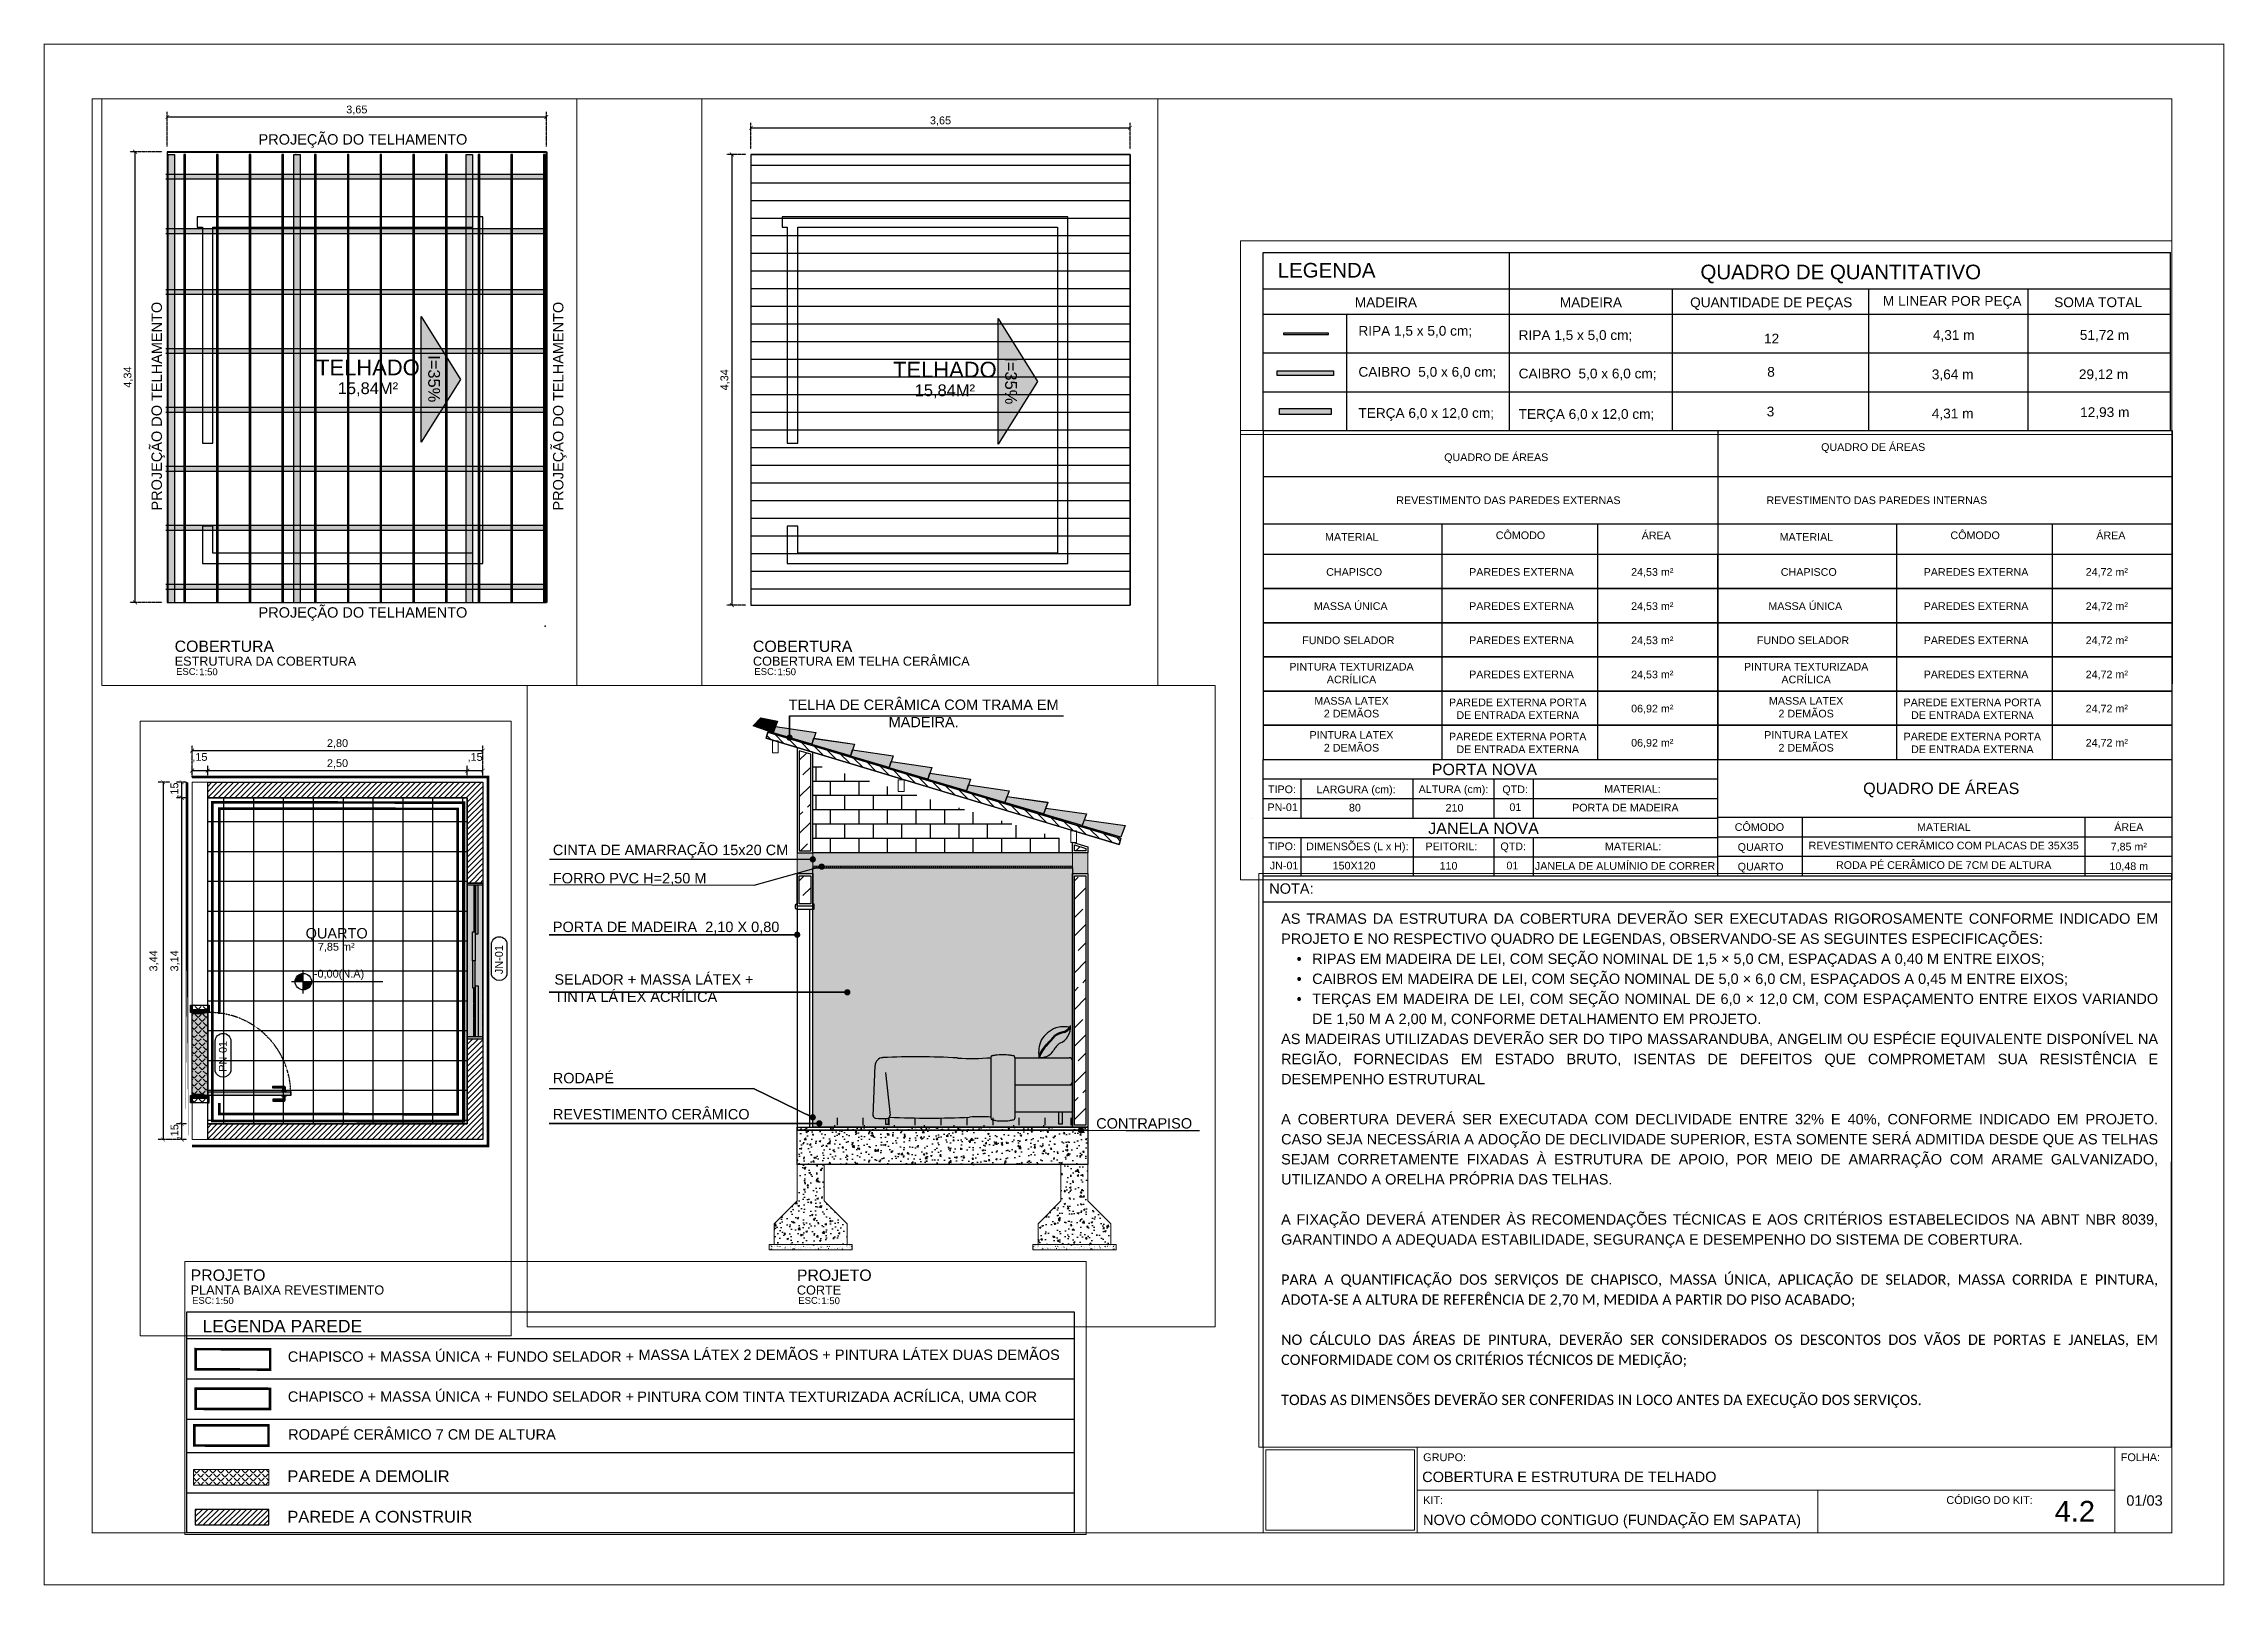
# Paper-space layout '01-COBERTURA-CORTE-REVESTIMENTO' of a CAD drawing. Header units: inches, sheet in millimetres. Extents: x 0 to 420, y 0 to 297.
# The model-space entities are those that its viewports show. They can reach past a viewport. Long polylines and large blocks are cut down to what shows.
import ezdxf
from ezdxf.enums import TextEntityAlignment as Align

# ---------------------------------------------------------------- set-up
doc = ezdxf.new("R2010")
doc.units = ezdxf.units.IN
doc.header["$MEASUREMENT"] = 0
doc.header["$XCLIPFRAME"] = 0
for name, pattern in [('DASHED2', [9.525, 6.35, -3.175]), ('DOT', [6.35, 0, -6.35]), ('HIDDEN2', [0.1875, 0.125, -0.0625]), ('HIDDENX2', [19.05, 12.7, -6.35])]:
    doc.linetypes.add(name, pattern=pattern)
doc.layers.get('0').update_dxf_attribs({"color": 8})
doc.layers.get('DEFPOINTS').update_dxf_attribs({"lineweight": 0})
for name, color, linetype in [('#_carimbo', 1, 'Continuous'), ('.10', 1, 'Continuous'), ('.20', 2, 'Continuous'), ('.50', 5, 'Continuous'), ('.hachuras', 1, 'Continuous'), ('.texto', 3, 'Continuous'), ('01', 1, 'Continuous'), ('AQ-COTAS - MÓVEIS', 8, 'Continuous'), ('AR-ALV-CRT', 4, 'Continuous'), ('AR-DEM-HTC', 10, 'Continuous'), ('ARQ-ALV-COM', 251, 'Continuous'), ('ARQ-ALV-HTC', 251, 'Continuous'), ('ARQ-COTA-25', 12, 'Continuous'), ('ARQ-COTA-50', 1, 'Continuous'), ('ARQ-HTC-CONST', 160, 'Continuous'), ('ARQ-PIS', 1, 'Continuous'), ('ARQ-PIS-CRT', 3, 'Continuous'), ('ARQ-TAB', 1, 'Continuous'), ('ARQ-TXT-02', 2, 'Continuous'), ('ARQ-TXT-03', 3, 'Continuous'), ('ARQ-TXT-04', 4, 'Continuous'), ('ARQ-TXT-75', 2, 'Continuous'), ('ARQ-TXT-SMB', 4, 'Continuous'), ('Camada 1', 7, 'Continuous'), ('Esquadria', 1, 'Continuous'), ('EST-CNC-HTC', 1, 'Continuous'), ('HATCH', 253, 'Continuous'), ('R- ANOTAÇÕES', 3, 'Continuous'), ('R- ARQ. ALV-CRT', 4, 'Continuous'), ('R- ARQ. FORRO', 2, 'Continuous'), ('R- ARQ. SIMB.  TEXTO', 1, 'Continuous'), ('Texto', 3, 'Continuous')]:
    doc.layers.add(name, color=color, linetype=linetype)
for name, color, linetype, lineweight in [('AR-ALV-HTC', 251, 'Continuous', 0), ('AR-COTA', 1, 'Continuous', 0), ('ARQ-HTC-DEM', 10, 'Continuous', 13), ('EST- 1', 1, 'Continuous', 9), ('Montantes de parede cortina', 7, 'Continuous', 20), ('Paredes', 7, 'Continuous', 20), ('Pilares estruturais', 7, 'Continuous', 20), ('PS-FLH', 2, 'Continuous', 0)]:
    doc.layers.add(name, color=color, linetype=linetype, lineweight=lineweight)
doc.styles.add('Annotative', font='arial.ttf')
doc.styles.add('Arial', font='ARIALUNI.ttf')
doc.styles.add('ARIAL 1.5mm', font='arial.ttf', dxfattribs={"height": 0.1})
doc.styles.add('MtXpl_Arial', font='arial.ttf')
doc.styles.add('MÉDIO', font='arial.ttf', dxfattribs={"height": 0.13})
doc.styles.get("Standard").update_dxf_attribs({"font": 'arial.ttf'})
doc.styles.add('Swiss LT', font='swissl.ttf')
doc.styles.add('T3', font='arial.ttf')
doc.dimstyles.new('1-75', dxfattribs={"dimtxt": 0.14, "dimasz": 0.06, "dimexe": 0.01, "dimexo": 0.05, "dimgap": 0.05, "dimtad": 1, "dimzin": 4, "dimdsep": 46, "dimtxsty": 'Annotative', "dimblk": 'ARCHTICK', "dimcen": 0.09, "dimclrd": 10, "dimclre": 10, "dimclrt": 2, "dimadec": 0, "dimazin": 0, "dimtfac": 1, "dimtix": 1, "dimtofl": 0, "dimtmove": 0, "dimatfit": 3, "dimldrblk": 'DOT', "dimfxl": 0.1, "dimfxlon": 1, "dimtolj": 1, "dimtzin": 0, "dimarcsym": 0})
doc.dimstyles.new('COD-ARQ-50', dxfattribs={"dimtxt": 0.075, "dimasz": 0.0375, "dimexe": 0.05, "dimexo": 0.05, "dimgap": 0.02, "dimtad": 1, "dimzin": 4, "dimtxsty": 'T3', "dimblk": 'ARCHTICK', "dimcen": 0, "dimclrd": 1, "dimclre": 2, "dimclrt": 2, "dimazin": 0, "dimtfac": 1, "dimtmove": 2, "dimatfit": 3, "dimldrblk": 'DOT', "dimfxl": 0.4, "dimtolj": 1, "dimarcsym": 0})
picture_1 = doc.add_image_def('image1.png', size_in_pixel=(3125, 3125))
pattern_1 = [(50, (-422.519536, -238.69699), (0.071726018, -0.006275213), [0.0075, -0.0825]), (355, (-422.519536, -238.69699), (-0.013875133, 0.075219213), [0.006, -0.066]), (100.451444, (-422.51356, -238.69751), (0.057850885, 0.068944), [0.00637402, -0.070114211]), (46.1842, (-422.51954, -238.67699), (0.106724133, -0.016551928), [0.01125, -0.12375]), (96.635635, (-422.51064, -238.67837), (0.093466195, 0.09741186), [0.009561034, -0.105171376]), (351.184164, (-422.51954, -238.67699), (0.093466195, 0.09741186), [0.009, -0.099]), (21, (-422.509536, -238.68199), (0.059690705, -0.040261889), [0.0075, -0.0825]), (326, (-422.509536, -238.68199), (0.024331533, 0.072515005), [0.006, -0.066]), (71.451445, (-422.50456, -238.68534), (0.084022238, 0.032253115), [0.00637402, -0.070114211]), (37.5, (-422.519536, -238.696987), (0.0012159855, 0.0332893854), [0, -0.0652, 0, -0.067, 0, -0.06625]), (7.5, (-422.519536, -238.696987), (0.026306954, 0.039441171), [0, -0.0382, 0, -0.0637, 0, -0.02525]), (327.5, (-422.541836, -238.696987), (0.0533822436, -0.0022554872), [0, -0.025, 0, -0.078, 0, -0.1035]), (317.5, (-422.551836, -238.696987), (0.058318617, 0.010010498), [0, -0.0325, 0, -0.0518, 0, -0.0735])]
pattern_2 = [(50, (-422.7482, -237.35395), (0.156527246, -0.01369436), [0.0163672, -0.18003924]), (355, (-422.7482, -237.35395), (-0.03027962, 0.16415042), [0.01309376, -0.14403139]), (100.451444, (-422.73516, -237.35509), (0.12624763, 0.15045606), [0.01390998, -0.15300981]), (46.1842, (-422.7482, -237.3103), (0.23290342, -0.03612117), [0.0245508, -0.27005886]), (96.63564, (-422.7288, -237.31331), (0.2039707, 0.2125813), [0.02086499, -0.22951484]), (351.18416, (-422.7482, -237.3103), (0.2039707, 0.2125813), [0.01964064, -0.2160471]), (21, (-422.72638, -237.32121), (0.13026266, -0.08786327), [0.0163672, -0.18003924]), (326, (-422.72638, -237.32121), (0.05309855, 0.15824905), [0.01309376, -0.14403139]), (71.451445, (-422.71552, -237.32854), (0.18336121, 0.07038577), [0.01390998, -0.15300981]), (37.5, (-422.7482, -237.35395), (0.002653638, 0.07264722), [0, -0.142285557, 0, -0.146213685, 0, -0.144576965]), (7.5, (-422.7482, -237.35395), (0.057409502, 0.086072224), [0, -0.083363624, 0, -0.139012116, 0, -0.05510292]), (327.5, (-422.796866, -237.35395), (0.11649574, -0.004922136), [0, -0.054557345, 0, -0.170218917, 0, -0.22586741]), (317.5, (-422.81869, -237.35395), (0.127268357, 0.02184585), [0, -0.07092455, 0, -0.11304282, 0, -0.160398595])]

psp = doc.layouts.new('01-COBERTURA-CORTE-REVESTIMENTO')

# ---------------------------------------------------------------- texts
at = {"layer": 'ARQ-TXT-75', "color": 3, "attachment_point": 1, "style": 'MtXpl_Arial'}
for s, width, insert, char_height in [('GRUPO:', 133.1774, (265.64, 25.45), 1.5), ('FOLHA:', 133.1774, (399.97, 25.45), 1.5), ('COBERTURA E ESTRUTURA DE TELHADO', 133.1774, (265.45, 21.92), 2), ('KIT:', 133.1774, (265.64, 17.2), 1.5), ('CÓDIGO DO KIT:', 133.1774, (366.39, 17.2), 1.5), ('01/03', 9.8498, (401.05, 17.37), 2), ('NOVO CÔMODO CONTIGUO (FUNDAÇÃO EM SAPATA)', 133.1774, (265.61, 13.63), 2), ('4.2', 133.1774, (387.25, 16.29), 4)]:
    psp.add_mtext_dynamic_manual_height_columns(s, width=width, gutter_width=5.35, heights=[0], dxfattribs=dict(at, insert=insert, char_height=char_height))

msp = doc.modelspace()

# ---------------------------------------------------------------- texts
at = {"layer": '.texto', "color": 2}
for s, p in [('PORTA NOVA ', (-367.905, -17.634)), ('QUADRO DE ÁREAS', (-361.339, -17.908))]:
    msp.add_text(s, height=0.16608, dxfattribs=at).set_placement(p, align=Align.CENTER)
msp.add_text('JANELA NOVA', height=0.16608, dxfattribs=at).set_placement((-368.749, -18.485))
at = {"layer": '.texto', "color": 2, "attachment_point": 1}
for s, insert, char_height, width in [('LEGENDA PAREDE', (-366.015, -3.953), 0.12, 1.64719), ('LEGENDA', (-388.197, -10.364), 0.141, 2.23467), ('QUADRO DE QUANTITATIVO ', (-384.127, -10.381), 0.14095, 3.13214), ('NOTA:', (-388.309, -13.029), 0.15, 0.76371), ('\\pxa0.66667,sm1.15833,qj;{\\fArial|b0|i0|c0|p18;AS TRAMAS DA ESTRUTURA DA COBERTURA DEVERÃO SER EXECUTADAS RIGOROSAMENTE CONFORME INDICADO EM PROJETO E NO RESPECTIVO QUADRO DE LEGENDAS, OBSERVANDO-SE AS SEGUINTES ESPECIFICAÇÕES:\\P\\pi-1.5,l3,t3;{\\fSymbol|b0|i0|c2|p18;·^I}RIPAS EM MADEIRA DE LEI, COM SEÇÃO NOMINAL DE 1,5 × 5,0 CM, ESPAÇADAS A 0,40 M ENTRE EIXOS;\\P{\\fSymbol|b0|i0|c2|p18;·^I}CAIBROS EM MADEIRA DE LEI, COM SEÇÃO NOMINAL DE 5,0 × 6,0 CM, ESPAÇADOS A 0,45 M ENTRE EIXOS;\\P{\\fSymbol|b0|i0|c2|p18;·^I}TERÇAS EM MADEIRA DE LEI, COM SEÇÃO NOMINAL DE 6,0 × 12,0 CM, COM ESPAÇAMENTO ENTRE EIXOS VARIANDO DE 1,50 M A 2,00 M, CONFORME DETALHAMENTO EM PROJETO.\\P\\pi0,l0,a0.25,s*,tz;AS MADEIRAS UTILIZADAS DEVERÃO SER DO TIPO MASSARANDUBA, ANGELIM OU ESPÉCIE EQUIVALENTE DISPONÍVEL NA REGIÃO, FORNECIDAS EM ESTADO BRUTO, ISENTAS DE DEFEITOS QUE COMPROMETAM SUA RESISTÊNCIA E DESEMPENHO ESTRUTURAL^J^JA COBERTURA DEVERÁ SER EXECUTADA COM DECLIVIDADE ENTRE 32% E 40%, CONFORME INDICADO EM PROJETO. CASO SEJA NECESSÁRIA A ADOÇÃO DE DECLIVIDADE SUPERIOR, ESTA SOMENTE SERÁ ADMITIDA DESDE QUE AS TELHAS SEJAM CORRETAMENTE FIXADAS À ESTRUTURA DE APOIO, POR MEIO DE AMARRAÇÃO COM ARAME GALVANIZADO, UTILIZANDO A ORELHA PRÓPRIA DAS TELHAS.^J^JA FIXAÇÃO DEVERÁ ATENDER ÀS RECOMENDAÇÕES TÉCNICAS E AOS CRITÉRIOS ESTABELECIDOS NA ABNT NBR 8039, GARANTINDO A ADEQUADA ESTABILIDADE, SEGURANÇA E DESEMPENHO DO SISTEMA DE COBERTURA.\\P\\P\\fCalibri|b0|i0|c0|p34;PARA A QUANTIFICAÇÃO DOS SERVIÇOS DE CHAPISCO, MASSA ÚNICA, APLICAÇÃO DE SELADOR, MASSA CORRIDA E PINTURA, ADOTA-SE A ALTURA DE REFERÊNCIA DE 2,70 M, MEDIDA A PARTIR DO PISO ACABADO;^J^JNO CÁLCULO DAS ÁREAS DE PINTURA, DEVERÃO SER CONSIDERADOS OS DESCONTOS DOS VÃOS DE PORTAS E JANELAS, EM CONFORMIDADE COM OS CRITÉRIOS TÉCNICOS DE MEDIÇÃO;^J^JTODAS AS DIMENSÕES DEVERÃO SER CONFERIDAS IN LOCO ANTES DA EXECUÇÃO DOS SERVIÇOS.}', (-388.138, -13.463), 0.15, 12.62875)]:
    msp.add_mtext(s, dxfattribs=dict(at, insert=insert, char_height=char_height, width=width))
at = {"layer": 'AR-ALV-CRT', "color": 2, "char_height": 0.1, "attachment_point": 2, "style": 'Arial'}
for s, width, heights, insert in [('TELHA DE CERÂMICA COM TRAMA EM MADEIRA.', 2.73857, [0], (-398.11, -7.012)), ('CINTA DE AMARRAÇÃO 15x20 CM ', 2.74655, [0.802], (-400.547, -8.41)), ('FORRO PVC H=2,50 M ', 1.58474, [0.262], (-400.941, -8.682)), ('PORTA DE MADEIRA  2,10 X 0,80', 3.45955, [0], (-400.59, -9.151)), ('\\pxql;SELADOR + MASSA LÁTEX + TINTA LÁTEX ACRÍLICA', 2.23927, [0], (-400.546, -9.657)), ('RODAPÉ ', 1.50498, [0], (-401.386, -10.607)), ('REVESTIMENTO CERÂMICO', 2.5032, [0], (-400.733, -10.955)), ('CONTRAPISO ', 1.58474, [0], (-395.987, -11.043))]:
    msp.add_mtext_dynamic_manual_height_columns(s, width=width, gutter_width=0.35, heights=heights, dxfattribs=dict(at, insert=insert))
at = {"layer": 'ARQ-TXT-02', "style": 'ARIAL 1.5mm'}
for p in [(-384.704, -4.912), (-378.535, -4.932)]:
    msp.add_attdef('I=35%', text='i=00%', height=0.1134, rotation=270, dxfattribs=at).set_placement(p, align=Align.TOP_CENTER)
at = {"layer": 'ARQ-TXT-02', "style": 'Arial'}
for p in [(-385.398, -5.003), (-379.229, -5.023)]:
    msp.add_attdef('15,84M²', text='4,94m²', height=0.1134, dxfattribs=at).set_placement(p, align=Align.MIDDLE_CENTER)
at = {"layer": 'ARQ-TXT-03', "style": 'Arial'}
for p in [(-385.398, -4.803), (-379.229, -4.824)]:
    msp.add_attdef('TELHADO', text='ÁGUA 01', height=0.1512, dxfattribs=at).set_placement(p, align=Align.MIDDLE_CENTER)
at = {"layer": 'ARQ-TXT-75', "char_height": 0.113, "width": 2.37613, "attachment_point": 1, "style": 'Swiss LT'}
for s, insert in [('\\pxqc;{\\fArial|b0|i0|c0|p34;PAREDE A DEMOLIR}', (-365.604, -5.402)), ('{\\fArial|b0|i0|c0|p34;PAREDE A CONSTRUIR}', (-365.197, -5.792))]:
    msp.add_mtext(s, dxfattribs=dict(at, insert=insert))
at = {"layer": 'Texto', "color": 2, "style": 'MÉDIO'}
for s, height, p in [('TIPO:', 0.1107, (-370.861, -17.894)), ('LARGURA (cm):', 0.11072, (-369.79, -17.895)), ('ALTURA (cm):', 0.11072, (-368.384, -17.892)), ('QTD:', 0.1107, (-367.493, -17.894)), ('MATERIAL:', 0.1107, (-365.799, -17.888)), ('CÔMODO', 0.1107, (-363.965, -18.439)), ('MATERIAL', 0.1107, (-361.302, -18.439)), ('ÁREA ', 0.1107, (-358.609, -18.439)), ('TIPO:', 0.1107, (-370.861, -18.717)), ('DIMENSÕES (L x H):', 0.11072, (-369.772, -18.718)), ('PEITORIL:', 0.1107, (-368.414, -18.718)), ('QTD:', 0.1107, (-367.521, -18.718)), ('MATERIAL:', 0.1107, (-365.788, -18.718)), ('7,85 m² ', 0.1107, (-358.609, -18.722)), ('110', 0.1107, (-368.456, -18.999)), ('01', 0.1107, (-367.533, -18.995)), ('JANELA DE ALUMÍNIO DE CORRER', 0.11072, (-365.906, -19.001)), ('10,48 m ', 0.1107, (-358.609, -19.004))]:
    msp.add_text(s, height=height, dxfattribs=at).set_placement(p, align=Align.CENTER)
for s, insert, char_height, width, attachment_point in [('PROJEÇÃO DO TELHAMENTO ', (-385.446, -2.688), 0.1, 2.10482, 8), ('CHAPISCO + MASSA ÚNICA + FUNDO SELADOR +', (-365.193, -4.257), 0.1, 5.06015, 1), ('MASSA LÁTEX 2 DEMÃOS + PINTURA LÁTEX DUAS DEMÃOS', (-361.816, -4.239), 0.1, 4.32382, 1), ('CHAPISCO + MASSA ÚNICA + FUNDO SELADOR +', (-365.193, -4.642), 0.1, 3.79623, 1), (' PINTURA COM TINTA TEXTURIZADA ACRÍLICA, UMA COR', (-361.868, -4.643), 0.1, 4.32382, 1), ('RODAPÉ CERÂMICO 7 CM DE ALTURA ', (-365.19, -5.006), 0.1, 4.2134, 1), ('PROJEÇÃO DO TELHAMENTO ', (-385.446, -7.243), 0.1, 2.10482, 8), ('\\pxqc;MADEIRA', (-387.943, -10.697), 0.09397, 1.57499, 1), ('\\pxqc;MADEIRA', (-385.969, -10.697), 0.09397, 1.57499, 1), ('QUANTIDADE DE PEÇAS', (-384.226, -10.697), 0.09397, 6.75863, 1), ('M LINEAR POR PEÇA', (-382.37, -10.683), 0.09397, 6.75863, 1), ('     SOMA TOTAL', (-380.903, -10.696), 0.09397, 6.75863, 1), ('RIPA 1,5 x 5,0 cm;', (-387.42, -10.971), 0.09397, 6.75863, 1), ('RIPA 1,5 x 5,0 cm;', (-385.877, -11.012), 0.09397, 6.75863, 1), ('12', (-383.515, -11.046), 0.094, 6.75863, 1), ('4,31 m ', (-381.889, -11.011), 0.094, 6.75863, 1), ('51,72 m ', (-380.474, -11.011), 0.094, 6.75863, 1), ('CAIBRO  5,0 x 6,0 cm;', (-387.42, -11.366), 0.09397, 6.75863, 1), ('CAIBRO  5,0 x 6,0 cm;', (-385.877, -11.382), 0.09397, 6.75863, 1), ('8', (-383.484, -11.366), 0.094, 6.75863, 1), ('3,64 m', (-381.899, -11.39), 0.094, 6.75863, 1), ('29,12 m', (-380.483, -11.389), 0.094, 6.75863, 1), ('3  ', (-383.489, -11.748), 0.094, 6.75863, 1), ('12,93 m', (-380.471, -11.754), 0.094, 6.75863, 1), ('TERÇA 6,0 x 12,0 cm;', (-387.42, -11.762), 0.09397, 6.75863, 1), ('TERÇA 6,0 x 12,0 cm;', (-385.877, -11.772), 0.09397, 6.75863, 1), ('4,31 m', (-381.899, -11.767), 0.094, 6.75863, 1), ('QUADRO DE ÁREAS', (-368.518, -12.987), 0.11072, 4.47716, 1), ('QUADRO DE ÁREAS', (-363.074, -12.84), 0.11072, 4.47716, 1), ('REVESTIMENTO DAS PAREDES EXTERNAS', (-369.21, -13.608), 0.11072, 6.55034, 1), ('REVESTIMENTO DAS PAREDES INTERNAS', (-363.864, -13.608), 0.11072, 6.55034, 1), ('MATERIAL', (-370.239, -14.138), 0.1107, 1.820765760385257e-14, 1), ('CÔMODO', (-367.772, -14.114), 0.1107, 2.66931, 1), ('ÁREA', (-365.665, -14.116), 0.1107, 2.66931, 1), ('MATERIAL', (-363.673, -14.138), 0.1107, 1.820765760385257e-14, 1), ('CÔMODO', (-361.206, -14.114), 0.1107, 2.66931, 1), ('ÁREA', (-359.1, -14.116), 0.1107, 2.66931, 1), ('CHAPISCO', (-370.222, -14.644), 0.1107, 2.66931, 1), ('\\pxi-3,l4,qc,t4;       PAREDES EXTERNA', (-368.942, -14.644), 0.11072, 2.66931, 1), ('24,53 m²', (-365.818, -14.644), 0.1107, 2.66931, 1), ('CHAPISCO', (-363.656, -14.644), 0.1107, 2.66931, 1), ('\\pxi-3,l4,qc,t4;       PAREDES EXTERNA', (-362.377, -14.644), 0.11072, 2.66931, 1), ('24,72 m²', (-359.253, -14.644), 0.1107, 2.66931, 1), ('MASSA ÚNICA', (-370.401, -15.137), 0.11072, 2.66931, 1), ('MASSA ÚNICA', (-363.836, -15.137), 0.11072, 2.66931, 1), ('\\pxi-3,l4,qc,t4;       PAREDES EXTERNA', (-368.942, -15.137), 0.11072, 2.66931, 1), ('24,53 m²', (-365.818, -15.137), 0.1107, 2.66931, 1), ('\\pxi-3,l4,qc,t4;       PAREDES EXTERNA', (-362.377, -15.137), 0.11072, 2.66931, 1), ('24,72 m²', (-359.253, -15.137), 0.1107, 2.66931, 1), ('FUNDO SELADOR', (-370.568, -15.631), 0.11072, 2.66931, 1), ('\\pxi-3,l4,qc,t4;       PAREDES EXTERNA', (-368.942, -15.631), 0.11072, 2.66931, 1), ('24,53 m²', (-365.818, -15.631), 0.1107, 2.66931, 1), ('FUNDO SELADOR', (-364.002, -15.631), 0.11072, 2.66931, 1), ('\\pxi-3,l4,qc,t4;       PAREDES EXTERNA', (-362.377, -15.631), 0.11072, 2.66931, 1), ('24,72 m²', (-359.253, -15.631), 0.1107, 2.66931, 1), ('\\pxqc;PINTURA TEXTURIZADA ACRÍLICA', (-370.807, -16.012), 0.11072, 1.90116, 1), ('\\pxi-3,l4,qc,t4;       PAREDES EXTERNA', (-368.942, -16.124), 0.11072, 2.66931, 1), ('24,53 m²', (-365.818, -16.124), 0.1107, 2.66931, 1), ('\\pxqc;PINTURA TEXTURIZADA ACRÍLICA', (-364.241, -16.012), 0.11072, 1.90116, 1), ('\\pxi-3,l4,qc,t4;       PAREDES EXTERNA', (-362.377, -16.124), 0.11072, 2.66931, 1), ('24,72 m²', (-359.253, -16.124), 0.1107, 2.66931, 1), ('\\pxqc;MASSA LATEX ^J2 DEMÃOS', (-370.807, -16.505), 0.11072, 1.90116, 1), ('\\pxqc;PAREDE EXTERNA PORTA DE ENTRADA EXTERNA', (-368.527, -16.527), 0.11072, 2.1413, 1), ('\\pxqc;MASSA LATEX ^J2 DEMÃOS', (-364.241, -16.505), 0.11072, 1.90116, 1), ('\\pxqc;PAREDE EXTERNA PORTA DE ENTRADA EXTERNA', (-361.961, -16.527), 0.11072, 2.1413, 1), ('06,92 m²', (-365.818, -16.617), 0.1107, 2.66931, 1), ('24,72 m²', (-359.253, -16.617), 0.1107, 2.66931, 1), ('\\pxqc;PINTURA LATEX ^J2 DEMÃOS', (-370.807, -16.998), 0.11072, 1.90116, 1), ('\\pxqc;PINTURA LATEX ^J2 DEMÃOS', (-364.241, -16.998), 0.11072, 1.90116, 1), ('\\pxqc;PAREDE EXTERNA PORTA DE ENTRADA EXTERNA', (-368.527, -17.021), 0.11072, 2.1413, 1), ('06,92 m²', (-365.818, -17.111), 0.1107, 2.66931, 1), ('\\pxqc;PAREDE EXTERNA PORTA DE ENTRADA EXTERNA', (-361.961, -17.021), 0.11072, 2.1413, 1), ('24,72 m²', (-359.253, -17.111), 0.1107, 2.66931, 1), ('PN-01', (-371.07, -18.042), 0.1107, 5.32964, 1), ('80', (-369.893, -18.048), 0.1107, 5.32964, 1), ('210', (-368.498, -18.05), 0.1107, 5.32964, 1), ('01', (-367.576, -18.041), 0.1107, 5.32964, 1), ('\\pxqc;PORTA DE MADEIRA', (-367.481, -18.048), 0.11072, 3.15909, 1), ('QUARTO ', (-364.279, -18.617), 0.1107, 5.32964, 1), ('\\pxqc;REVESTIMENTO CERÂMICO COM PLACAS DE 35X35', (-363.4, -18.595), 0.11072, 4.19246, 1), ('JN-01', (-371.036, -18.884), 0.1107, 5.32964, 1), ('150X120', (-370.129, -18.886), 0.1107, 5.32964, 1), ('\\pxqc;RODA PÉ CERÂMICO DE 7CM DE ALTURA', (-363.4, -18.877), 0.11072, 4.19246, 1), ('QUARTO ', (-364.279, -18.9), 0.1107, 5.32964, 1)]:
    msp.add_mtext(s, dxfattribs=dict(at, insert=insert, char_height=char_height, width=width, attachment_point=attachment_point))
at = {"layer": 'Texto', "color": 2, "char_height": 0.1, "width": 2.10482, "attachment_point": 8, "rotation": 90, "style": 'MÉDIO'}
for insert in [(-387.351, -5.176), (-383.485, -5.176)]:
    msp.add_mtext('PROJEÇÃO DO TELHAMENTO ', dxfattribs=dict(at, insert=insert))

# ---------------------------------------------------------------- blocks, each defined once
blk = doc.blocks.new('modelo carimbo final Leandro')
at = {"layer": 'PS-FLH', "linetype": 'Continuous'}
for p, q in [((224.82, -60.67), (399.82, -60.67)), ((254.49, -68.92), (388.82, -68.92)), ((224.82, -77.17), (399.82, -77.17))]:
    blk.add_line(p, q, dxfattribs=at)
at = {"layer": 'PS-FLH'}
for p, q in [((224.82, -60.67), (224.82, -77.17)), ((254.49, -60.67), (254.49, -77.17)), ((388.82, -60.67), (388.82, -77.17)), ((331.65, -68.92), (331.65, -77.17))]:
    blk.add_line(p, q, dxfattribs=at)
at = {"layer": 'PS-FLH', "linetype": 'Continuous'}
blk.add_lwpolyline([(399.82, -60.67), (399.82, -77.17)], dxfattribs=at)
image = blk.add_image(picture_1, insert=(224.82, -83.75), size_in_units=(29.67, 29.67), dxfattribs=at)
image.set_boundary_path([(54.2, 747.8), (3069.8, 2376.2)])
blk = doc.blocks.new('*U508')
at = {"color": 1}
blk.add_line((0.81, 2.1), (0.81, 0), dxfattribs=at)
at = {"color": 0}
for points in [[(0.805, 2.1, -0.414214), (0.795, 2.11), (0.795, 2.14, -0.414214), (0.805, 2.15), (0.81, 2.15), (0.81, 2.1), (0.805, 2.1)], [(0.965, 2.1, 0.414214), (0.975, 2.11), (0.975, 2.14, 0.414214), (0.965, 2.15), (0.96, 2.15), (0.96, 2.1), (0.965, 2.1)]]:
    blk.add_lwpolyline(points, format="xyb", dxfattribs=at)
for points in [[(0.96, 2.13), (0.81, 2.13), (0.81, 2.1), (0.96, 2.1)], [(0.93, 2.1), (0.93, 0), (0.96, 0), (0.96, 2.13)]]:
    blk.add_lwpolyline(points, dxfattribs=at)
blk = doc.blocks.new('_ArchTick')
at = {"color": 0, "linetype": 'ByBlock', "const_width": 0.15}
blk.add_lwpolyline([(-0.5, -0.5), (0.5, 0.5)], dxfattribs=at)
blk = doc.blocks.new('DOT')
at = {"layer": 'AQ-COTAS - MÓVEIS', "color": 0, "linetype": 'ByBlock'}
blk.add_line((-0.5, 0), (-1, 0), dxfattribs=at)
at = {"layer": 'AQ-COTAS - MÓVEIS', "color": 0, "linetype": 'ByBlock', "const_width": 0.5}
blk.add_lwpolyline([(-0.25, 0, 1), (0.25, 0, 1)], format="xyb", close=True, dxfattribs=at)
blk = doc.blocks.new('*U517')
at = {"layer": 'ARQ-TXT-02', "insert": (0.2739, 0.2042), "char_height": 0.03, "attachment_point": 1, "style": 'Arial'}
blk.add_mtext_dynamic_manual_height_columns('ESC:', width=0.001376, gutter_width=0.25, heights=[0], dxfattribs=at)
at = {"layer": 'ARQ-TXT-02', "style": 'Arial'}
blk.add_attdef('ESCALA', (0.376, 0.1729), '', height=0.03, dxfattribs=at)
at = {"layer": 'ARQ-TXT-03', "style": 'Arial'}
blk.add_attdef('DESENHO', (0.2677, 0.215), '', height=0.04, dxfattribs=at)
at = {"layer": 'ARQ-TXT-04', "style": 'Arial'}
blk.add_attdef('MATÉRIA', text='', height=0.05, dxfattribs=at).set_placement((0.2677, 0.2605), align=Align.BOTTOM_LEFT)
blk = doc.blocks.new('*D521')
at = {"layer": 'AR-COTA', "color": 2, "linetype": 'DOT', "lineweight": -2, "ltscale": 0.00375, "transparency": 16777216}
for p, q in [((-381.096, -2.702), (-381.096, -2.446)), ((-377.446, -2.702), (-377.446, -2.446))]:
    blk.add_line(p, q, dxfattribs=at)
at = {"layer": 'AR-COTA', "color": 1, "lineweight": -2, "ltscale": 0.00375, "transparency": 16777216}
blk.add_line((-381.096, -2.496), (-377.446, -2.496), dxfattribs=at)
at = {"layer": 'DEFPOINTS', "color": 0, "ltscale": 0.00375, "transparency": 16777216}
for p in [(-377.446, -2.496), (-381.096, -2.752), (-377.446, -2.752)]:
    blk.add_point(p, dxfattribs=at)
at = {"layer": 'AR-COTA', "color": 1, "lineweight": -2, "ltscale": 0.00375, "transparency": 16777216, "xscale": 0.0375, "yscale": 0.0375, "zscale": 0.0375, "rotation": 180}
blk.add_blockref('_ArchTick', (-381.096, -2.496), dxfattribs=at)
at = {"layer": 'AR-COTA', "color": 1, "lineweight": -2, "ltscale": 0.00375, "transparency": 16777216, "xscale": 0.0375, "yscale": 0.0375, "zscale": 0.0375}
blk.add_blockref('_ArchTick', (-377.446, -2.496), dxfattribs=at)
at = {"layer": 'AR-COTA', "color": 2, "ltscale": 0.00375, "transparency": 16777216, "insert": (-379.271, -2.431), "char_height": 0.075, "attachment_point": 5, "style": 'T3'}
blk.add_mtext('\\A1;3,65', dxfattribs=at)
blk = doc.blocks.new('_Dot')
at = {"color": 0, "linetype": 'ByBlock', "lineweight": -2}
blk.add_line((-0.5, 0), (-1, 0), dxfattribs=at)
at = {"color": 0, "linetype": 'ByBlock', "const_width": 0.5}
blk.add_lwpolyline([(-0.25, 0, 1), (0.25, 0, 1)], format="xyb", close=True, dxfattribs=at)
blk = doc.blocks.new('*D522')
at = {"layer": 'AR-COTA', "color": 2, "linetype": 'DOT', "lineweight": -2, "ltscale": 0.00375, "transparency": 16777216}
for p, q in [((-381.146, -2.752), (-381.33, -2.752)), ((-381.146, -7.092), (-381.33, -7.092))]:
    blk.add_line(p, q, dxfattribs=at)
at = {"layer": 'AR-COTA', "color": 1, "lineweight": -2, "ltscale": 0.00375, "transparency": 16777216}
blk.add_line((-381.28, -2.752), (-381.28, -7.092), dxfattribs=at)
at = {"layer": 'DEFPOINTS', "color": 0, "ltscale": 0.00375, "transparency": 16777216}
for p in [(-381.096, -2.752), (-381.28, -7.092), (-381.096, -7.092)]:
    blk.add_point(p, dxfattribs=at)
at = {"layer": 'AR-COTA', "color": 1, "lineweight": -2, "ltscale": 0.00375, "transparency": 16777216, "xscale": 0.0375, "yscale": 0.0375, "zscale": 0.0375}
for p, rotation in [((-381.28, -2.752), 90), ((-381.28, -7.092), 270)]:
    blk.add_blockref('_ArchTick', p, dxfattribs=dict(at, rotation=rotation))
at = {"layer": 'AR-COTA', "color": 2, "ltscale": 0.00375, "transparency": 16777216, "insert": (-381.345, -4.922), "char_height": 0.075, "attachment_point": 5, "rotation": 90, "style": 'T3'}
blk.add_mtext('\\A1;4,34', dxfattribs=at)
blk = doc.blocks.new('*D523')
at = {"layer": 'AR-COTA', "color": 2, "linetype": 'DOT', "lineweight": -2, "ltscale": 0.00375, "transparency": 16777216}
for p, q in [((-387.33, -2.676), (-387.33, -2.341)), ((-383.68, -2.676), (-383.68, -2.341))]:
    blk.add_line(p, q, dxfattribs=at)
at = {"layer": 'AR-COTA', "color": 1, "lineweight": -2, "ltscale": 0.00375, "transparency": 16777216}
blk.add_line((-387.33, -2.391), (-383.68, -2.391), dxfattribs=at)
at = {"layer": 'DEFPOINTS', "color": 0, "ltscale": 0.00375, "transparency": 16777216}
for p in [(-383.68, -2.391), (-387.33, -2.726), (-383.68, -2.726)]:
    blk.add_point(p, dxfattribs=at)
at = {"layer": 'AR-COTA', "color": 1, "lineweight": -2, "ltscale": 0.00375, "transparency": 16777216, "xscale": 0.0375, "yscale": 0.0375, "zscale": 0.0375, "rotation": 180}
blk.add_blockref('_ArchTick', (-387.33, -2.391), dxfattribs=at)
at = {"layer": 'AR-COTA', "color": 1, "lineweight": -2, "ltscale": 0.00375, "transparency": 16777216, "xscale": 0.0375, "yscale": 0.0375, "zscale": 0.0375}
blk.add_blockref('_ArchTick', (-383.68, -2.391), dxfattribs=at)
at = {"layer": 'AR-COTA', "color": 2, "ltscale": 0.00375, "transparency": 16777216, "insert": (-385.505, -2.326), "char_height": 0.075, "attachment_point": 5, "style": 'T3'}
blk.add_mtext('\\A1;3,65', dxfattribs=at)
blk = doc.blocks.new('*D524')
at = {"layer": 'AR-COTA', "color": 2, "linetype": 'DOT', "lineweight": -2, "ltscale": 0.00375, "transparency": 16777216}
for p, q in [((-387.38, -2.726), (-387.69, -2.726)), ((-387.38, -7.066), (-387.69, -7.066))]:
    blk.add_line(p, q, dxfattribs=at)
at = {"layer": 'AR-COTA', "color": 1, "lineweight": -2, "ltscale": 0.00375, "transparency": 16777216}
blk.add_line((-387.64, -7.066), (-387.64, -2.726), dxfattribs=at)
at = {"layer": 'DEFPOINTS', "color": 0, "ltscale": 0.00375, "transparency": 16777216}
for p in [(-387.64, -2.726), (-387.33, -2.726), (-387.33, -7.066)]:
    blk.add_point(p, dxfattribs=at)
at = {"layer": 'AR-COTA', "color": 1, "lineweight": -2, "ltscale": 0.00375, "transparency": 16777216, "xscale": 0.0375, "yscale": 0.0375, "zscale": 0.0375}
for p, rotation in [((-387.64, -2.726), 90), ((-387.64, -7.066), 270)]:
    blk.add_blockref('_ArchTick', p, dxfattribs=dict(at, rotation=rotation))
at = {"layer": 'AR-COTA', "color": 2, "ltscale": 0.00375, "transparency": 16777216, "insert": (-387.706, -4.896), "char_height": 0.075, "attachment_point": 5, "rotation": 90, "style": 'T3'}
blk.add_mtext('\\A1;4,34', dxfattribs=at)
blk = doc.blocks.new('*D529')
at = {"layer": 'AR-COTA', "color": 2, "linetype": 'DOT', "lineweight": -2, "ltscale": 0.00375, "transparency": 16777216}
for p, q in [((-371.514, -3.145), (-371.63, -3.145)), ((-371.449, -6.585), (-371.63, -6.585))]:
    blk.add_line(p, q, dxfattribs=at)
at = {"layer": 'AR-COTA', "color": 1, "lineweight": -2, "ltscale": 0.00375, "transparency": 16777216}
blk.add_line((-371.58, -3.145), (-371.58, -6.585), dxfattribs=at)
at = {"layer": 'DEFPOINTS', "color": 0, "ltscale": 0.00375, "transparency": 16777216}
for p in [(-371.464, -3.145), (-371.58, -6.585), (-371.399, -6.585)]:
    blk.add_point(p, dxfattribs=at)
at = {"layer": 'AR-COTA', "color": 1, "lineweight": -2, "ltscale": 0.00375, "transparency": 16777216, "xscale": 0.0375, "yscale": 0.0375, "zscale": 0.0375}
for p, rotation in [((-371.58, -3.145), 90), ((-371.58, -6.585), 270)]:
    blk.add_blockref('_ArchTick', p, dxfattribs=dict(at, rotation=rotation))
at = {"layer": 'AR-COTA', "color": 2, "ltscale": 0.00375, "transparency": 16777216, "insert": (-371.666, -4.865), "char_height": 0.075, "attachment_point": 5, "rotation": 90, "style": 'T3'}
blk.add_mtext('\\A1;3,44', dxfattribs=at)
blk = doc.blocks.new('*D530')
at = {"layer": 'AR-COTA', "color": 2, "linetype": 'DOT', "lineweight": -2, "ltscale": 0.00375, "transparency": 16777216}
for p, q in [((-371.35, -6.435), (-371.449, -6.435)), ((-371.35, -6.585), (-371.449, -6.585))]:
    blk.add_line(p, q, dxfattribs=at)
at = {"layer": 'AR-COTA', "color": 1, "lineweight": -2, "ltscale": 0.00375, "transparency": 16777216}
blk.add_line((-371.399, -6.585), (-371.399, -6.435), dxfattribs=at)
at = {"layer": 'DEFPOINTS', "color": 0, "ltscale": 0.00375, "transparency": 16777216}
for p in [(-371.399, -6.435), (-371.3, -6.435), (-371.3, -6.585)]:
    blk.add_point(p, dxfattribs=at)
at = {"layer": 'AR-COTA', "color": 1, "lineweight": -2, "ltscale": 0.00375, "transparency": 16777216, "xscale": 0.0375, "yscale": 0.0375, "zscale": 0.0375}
for p, rotation in [((-371.399, -6.435), 90), ((-371.399, -6.585), 270)]:
    blk.add_blockref('_ArchTick', p, dxfattribs=dict(at, rotation=rotation))
at = {"layer": 'AR-COTA', "color": 2, "ltscale": 0.00375, "transparency": 16777216, "insert": (-371.463, -6.51), "char_height": 0.075, "attachment_point": 5, "rotation": 90, "style": 'T3'}
blk.add_mtext('\\A1;,15', dxfattribs=at)
blk = doc.blocks.new('*D531')
at = {"layer": 'AR-COTA', "color": 2, "linetype": 'DOT', "lineweight": -2, "ltscale": 0.00375, "transparency": 16777216}
for p, q in [((-371.35, -3.295), (-371.449, -3.295)), ((-371.35, -6.435), (-371.449, -6.435))]:
    blk.add_line(p, q, dxfattribs=at)
at = {"layer": 'AR-COTA', "color": 1, "lineweight": -2, "ltscale": 0.00375, "transparency": 16777216}
blk.add_line((-371.399, -6.435), (-371.399, -3.295), dxfattribs=at)
at = {"layer": 'DEFPOINTS', "color": 0, "ltscale": 0.00375, "transparency": 16777216}
for p in [(-371.399, -3.295), (-371.3, -3.295), (-371.3, -6.435)]:
    blk.add_point(p, dxfattribs=at)
at = {"layer": 'AR-COTA', "color": 1, "lineweight": -2, "ltscale": 0.00375, "transparency": 16777216, "xscale": 0.0375, "yscale": 0.0375, "zscale": 0.0375}
for p, rotation in [((-371.399, -3.295), 90), ((-371.399, -6.435), 270)]:
    blk.add_blockref('_ArchTick', p, dxfattribs=dict(at, rotation=rotation))
at = {"layer": 'AR-COTA', "color": 2, "ltscale": 0.00375, "transparency": 16777216, "insert": (-371.464, -4.865), "char_height": 0.075, "attachment_point": 5, "rotation": 90, "style": 'T3'}
blk.add_mtext('\\A1;3,14', dxfattribs=at)
blk = doc.blocks.new('*D532')
at = {"layer": 'AR-COTA', "color": 2, "linetype": 'DOT', "lineweight": -2, "ltscale": 0.00375, "transparency": 16777216}
for p, q in [((-371.35, -3.145), (-371.449, -3.145)), ((-371.35, -3.295), (-371.449, -3.295))]:
    blk.add_line(p, q, dxfattribs=at)
at = {"layer": 'AR-COTA', "color": 1, "lineweight": -2, "ltscale": 0.00375, "transparency": 16777216}
blk.add_line((-371.399, -3.295), (-371.399, -3.145), dxfattribs=at)
at = {"layer": 'DEFPOINTS', "color": 0, "ltscale": 0.00375, "transparency": 16777216}
for p in [(-371.399, -3.145), (-371.3, -3.145), (-371.3, -3.295)]:
    blk.add_point(p, dxfattribs=at)
at = {"layer": 'AR-COTA', "color": 1, "lineweight": -2, "ltscale": 0.00375, "transparency": 16777216, "xscale": 0.0375, "yscale": 0.0375, "zscale": 0.0375}
for p, rotation in [((-371.399, -3.145), 90), ((-371.399, -3.295), 270)]:
    blk.add_blockref('_ArchTick', p, dxfattribs=dict(at, rotation=rotation))
at = {"layer": 'AR-COTA', "color": 2, "ltscale": 0.00375, "transparency": 16777216, "insert": (-371.464, -3.22), "char_height": 0.075, "attachment_point": 5, "rotation": 90, "style": 'T3'}
blk.add_mtext('\\A1;,15', dxfattribs=at)
blk = doc.blocks.new('*D533')
at = {"layer": 'AR-COTA', "color": 2, "linetype": 'DOT', "lineweight": -2, "ltscale": 0.00375, "transparency": 16777216}
for p, q in [((-371.3, -2.983), (-371.3, -2.79)), ((-368.5, -2.983), (-368.5, -2.79))]:
    blk.add_line(p, q, dxfattribs=at)
at = {"layer": 'AR-COTA', "color": 1, "lineweight": -2, "ltscale": 0.00375, "transparency": 16777216}
blk.add_line((-371.3, -2.84), (-368.5, -2.84), dxfattribs=at)
at = {"layer": 'DEFPOINTS', "color": 0, "ltscale": 0.00375, "transparency": 16777216}
for p in [(-368.5, -2.84), (-371.3, -3.033), (-368.5, -3.033)]:
    blk.add_point(p, dxfattribs=at)
at = {"layer": 'AR-COTA', "color": 1, "lineweight": -2, "ltscale": 0.00375, "transparency": 16777216, "xscale": 0.0375, "yscale": 0.0375, "zscale": 0.0375, "rotation": 180}
blk.add_blockref('_ArchTick', (-371.3, -2.84), dxfattribs=at)
at = {"layer": 'AR-COTA', "color": 1, "lineweight": -2, "ltscale": 0.00375, "transparency": 16777216, "xscale": 0.0375, "yscale": 0.0375, "zscale": 0.0375}
blk.add_blockref('_ArchTick', (-368.5, -2.84), dxfattribs=at)
at = {"layer": 'AR-COTA', "color": 2, "ltscale": 0.00375, "transparency": 16777216, "insert": (-369.9, -2.775), "char_height": 0.075, "attachment_point": 5, "style": 'T3'}
blk.add_mtext('\\A1;2,80', dxfattribs=at)
blk = doc.blocks.new('*D534')
at = {"layer": 'AR-COTA', "color": 2, "linetype": 'DOT', "lineweight": -2, "ltscale": 0.00375, "transparency": 16777216}
for p, q in [((-371.3, -3.095), (-371.3, -2.983)), ((-371.15, -3.095), (-371.15, -2.983))]:
    blk.add_line(p, q, dxfattribs=at)
at = {"layer": 'AR-COTA', "color": 1, "lineweight": -2, "ltscale": 0.00375, "transparency": 16777216}
blk.add_line((-371.3, -3.033), (-371.15, -3.033), dxfattribs=at)
at = {"layer": 'DEFPOINTS', "color": 0, "ltscale": 0.00375, "transparency": 16777216}
for p in [(-371.3, -3.145), (-371.15, -3.033), (-371.15, -3.145)]:
    blk.add_point(p, dxfattribs=at)
at = {"layer": 'AR-COTA', "color": 1, "lineweight": -2, "ltscale": 0.00375, "transparency": 16777216, "xscale": 0.0375, "yscale": 0.0375, "zscale": 0.0375, "rotation": 180}
blk.add_blockref('_ArchTick', (-371.3, -3.033), dxfattribs=at)
at = {"layer": 'AR-COTA', "color": 1, "lineweight": -2, "ltscale": 0.00375, "transparency": 16777216, "xscale": 0.0375, "yscale": 0.0375, "zscale": 0.0375}
blk.add_blockref('_ArchTick', (-371.15, -3.033), dxfattribs=at)
at = {"layer": 'AR-COTA', "color": 2, "ltscale": 0.00375, "transparency": 16777216, "insert": (-371.225, -2.908), "char_height": 0.075, "attachment_point": 5, "style": 'T3'}
blk.add_mtext('\\A1;,15', dxfattribs=at)
blk = doc.blocks.new('*D535')
at = {"layer": 'AR-COTA', "color": 2, "linetype": 'DOT', "lineweight": -2, "ltscale": 0.00375, "transparency": 16777216}
for p, q in [((-371.15, -3.095), (-371.15, -2.983)), ((-368.65, -3.095), (-368.65, -2.983))]:
    blk.add_line(p, q, dxfattribs=at)
at = {"layer": 'AR-COTA', "color": 1, "lineweight": -2, "ltscale": 0.00375, "transparency": 16777216}
blk.add_line((-371.15, -3.033), (-368.65, -3.033), dxfattribs=at)
at = {"layer": 'DEFPOINTS', "color": 0, "ltscale": 0.00375, "transparency": 16777216}
for p in [(-371.15, -3.145), (-368.65, -3.033), (-368.65, -3.145)]:
    blk.add_point(p, dxfattribs=at)
at = {"layer": 'AR-COTA', "color": 1, "lineweight": -2, "ltscale": 0.00375, "transparency": 16777216, "xscale": 0.0375, "yscale": 0.0375, "zscale": 0.0375, "rotation": 180}
blk.add_blockref('_ArchTick', (-371.15, -3.033), dxfattribs=at)
at = {"layer": 'AR-COTA', "color": 1, "lineweight": -2, "ltscale": 0.00375, "transparency": 16777216, "xscale": 0.0375, "yscale": 0.0375, "zscale": 0.0375}
blk.add_blockref('_ArchTick', (-368.65, -3.033), dxfattribs=at)
at = {"layer": 'AR-COTA', "color": 2, "ltscale": 0.00375, "transparency": 16777216, "insert": (-369.9, -2.968), "char_height": 0.075, "attachment_point": 5, "style": 'T3'}
blk.add_mtext('\\A1;2,50', dxfattribs=at)
blk = doc.blocks.new('*D536')
at = {"layer": 'AR-COTA', "color": 2, "linetype": 'DOT', "lineweight": -2, "ltscale": 0.00375, "transparency": 16777216}
for p, q in [((-368.65, -3.095), (-368.65, -2.983)), ((-368.5, -3.095), (-368.5, -2.983))]:
    blk.add_line(p, q, dxfattribs=at)
at = {"layer": 'AR-COTA', "color": 1, "lineweight": -2, "ltscale": 0.00375, "transparency": 16777216}
blk.add_line((-368.65, -3.033), (-368.5, -3.033), dxfattribs=at)
at = {"layer": 'DEFPOINTS', "color": 0, "ltscale": 0.00375, "transparency": 16777216}
for p in [(-368.65, -3.145), (-368.5, -3.033), (-368.5, -3.145)]:
    blk.add_point(p, dxfattribs=at)
at = {"layer": 'AR-COTA', "color": 1, "lineweight": -2, "ltscale": 0.00375, "transparency": 16777216, "xscale": 0.0375, "yscale": 0.0375, "zscale": 0.0375, "rotation": 180}
blk.add_blockref('_ArchTick', (-368.65, -3.033), dxfattribs=at)
at = {"layer": 'AR-COTA', "color": 1, "lineweight": -2, "ltscale": 0.00375, "transparency": 16777216, "xscale": 0.0375, "yscale": 0.0375, "zscale": 0.0375}
blk.add_blockref('_ArchTick', (-368.5, -3.033), dxfattribs=at)
at = {"layer": 'AR-COTA', "color": 2, "ltscale": 0.00375, "transparency": 16777216, "insert": (-368.575, -2.908), "char_height": 0.075, "attachment_point": 5, "style": 'T3'}
blk.add_mtext('\\A1;,15', dxfattribs=at)
blk = doc.blocks.new('*U507')
at = {"true_color": 0x939598}
h = blk.add_hatch(color=252, dxfattribs=at)
h.dxf.hatch_style = 1
h.paths.add_polyline_path([(450036.1, 7827588.6), (450036.1, 7827573.6), (450186.1, 7827573.6), (450186.1, 7827588.6)])
at = {"color": 252, "linetype": 'DASHED2', "ltscale": 20}
for points in [[(450036.1, 7827573.6), (450186.1, 7827573.6), (450186.1, 7827588.6), (450036.1, 7827588.6)], [(450038.1, 7827579.8), (450083.1, 7827579.8), (450083.1, 7827580.4), (450038.1, 7827580.4)], [(450137.1, 7827580.4), (450184.1, 7827580.4), (450184.1, 7827579.8), (450137.1, 7827579.8)]]:
    blk.add_lwpolyline(points, close=True, dxfattribs=at)
for points in [[(450036.1, 7827588.6), (450038.1, 7827588.6), (450038.1, 7827573.6), (450036.1, 7827573.6)], [(450038.1, 7827581.5), (450085.1, 7827581.5), (450085.1, 7827583.9), (450038.1, 7827583.9)], [(450083.1, 7827581), (450111.1, 7827581), (450111.1, 7827578.6), (450083.1, 7827578.6)], [(450137.1, 7827581), (450111.1, 7827581), (450111.1, 7827578.6), (450137.1, 7827578.6)], [(450184.1, 7827581.5), (450134.9, 7827581.5), (450134.9, 7827583.9), (450184.1, 7827583.9)], [(450186.1, 7827588.6), (450184.1, 7827588.6), (450184.1, 7827573.6), (450186.1, 7827573.6)]]:
    blk.add_lwpolyline(points, close=True)
blk = doc.blocks.new('*U528')
h = blk.add_hatch(color=33)
h.dxf.hatch_style = 1
h.paths.add_polyline_path([(0.125, 0.015), (0.125, 0), (0.055, 0), (0.055, 0.015)])
at = {"true_color": 0xc7c8ca}
h = blk.add_hatch(color=9, dxfattribs=at)
h.dxf.hatch_style = 1
h.paths.add_polyline_path([(0.125, -0.15), (0.925, -0.15), (0.925, 0), (0.125, 0)])
h = blk.add_hatch(color=33)
h.dxf.hatch_style = 1
h.paths.add_polyline_path([(0.95, -0.15), (0.925, -0.15), (0.925, -0.115), (0.915, -0.115), (0.915, 0), (0.95, 0)])
h = blk.add_hatch(color=33)
h.dxf.hatch_style = 1
h.paths.add_polyline_path([(0.995, 0), (0.925, 0), (0.925, 0.015), (0.995, 0.015)])
h = blk.add_hatch(color=33)
h.dxf.hatch_style = 1
h.paths.add_polyline_path([(0.125, -0.15), (0.125, -0.165), (0.055, -0.165), (0.055, -0.15)])
h = blk.add_hatch(color=33)
h.dxf.hatch_style = 1
h.paths.add_polyline_path([(0.1, 0), (0.135, 0), (0.135, -0.115), (0.125, -0.115), (0.125, -0.15), (0.1, -0.15)])
h = blk.add_hatch(color=33)
h.dxf.hatch_style = 1
h.paths.add_polyline_path([(0.16, -0.15), (0.16, -0.95), (0.125, -0.95), (0.125, -0.15)])
h = blk.add_hatch(color=33)
h.dxf.hatch_style = 1
h.paths.add_polyline_path([(0.995, -0.15), (0.995, -0.165), (0.925, -0.165), (0.925, -0.15)])
h = blk.add_hatch(color=9, dxfattribs=at)
h.dxf.hatch_style = 1
h.paths.add_polyline_path([(0.09, -0.87, 0.414214), (0.095, -0.875), (0.119, -0.875), (0.119, -0.895), (0.08, -0.895, -0.414214), (0.07, -0.885), (0.07, -0.778), (0.09, -0.778)])
h.paths.add_polyline_path([(0.125, -0.907), (0.119, -0.907), (0.119, -0.865), (0.125, -0.865)])
h.paths.add_polyline_path([(0.166, -0.907), (0.16, -0.907), (0.16, -0.865), (0.166, -0.865)])
h.paths.add_polyline_path([(0.215, -0.885, -0.414214), (0.205, -0.895), (0.166, -0.895), (0.166, -0.875), (0.19, -0.875, 0.414214), (0.195, -0.87), (0.195, -0.778), (0.215, -0.778)])
for points in [[(0.125, 0), (0.055, 0), (0.055, 0.015), (0.125, 0.015)], [(0.995, 0), (0.925, 0), (0.925, 0.015), (0.995, 0.015)], [(0.125, -0.15), (0.055, -0.15), (0.055, -0.165), (0.125, -0.165)], [(0.16, -0.15), (0.16, -0.95), (0.125, -0.95), (0.125, -0.15)], [(0.995, -0.165), (0.925, -0.165), (0.925, -0.15), (0.995, -0.15)], [(0.125, -0.907), (0.119, -0.907), (0.119, -0.865), (0.125, -0.865)], [(0.16, -0.907), (0.166, -0.907), (0.166, -0.865), (0.16, -0.865)]]:
    blk.add_lwpolyline(points, close=True)
at = {"color": 251, "true_color": 0x636466}
blk.add_lwpolyline([(0.125, 0), (0.925, 0), (0.925, -0.15), (0.125, -0.15)], close=True, dxfattribs=at)
for points in [[(0.95, -0.15), (0.95, 0), (0.915, 0), (0.915, -0.115), (0.925, -0.115), (0.925, -0.15), (0.95, -0.15)], [(0.125, -0.15), (0.125, -0.115), (0.135, -0.115), (0.135, 0), (0.1, 0), (0.1, -0.15), (0.125, -0.15)]]:
    blk.add_lwpolyline(points)
at = {"color": 252, "linetype": 'HIDDEN2'}
blk.add_lwpolyline([(0.925, -0.15, -0.427374), (0.125, -0.95), (0.125, -0.15)], format="xyb", dxfattribs=at)
for points in [[(0.07, -0.778), (0.07, -0.885, 0.414214), (0.08, -0.895), (0.119, -0.895), (0.119, -0.875), (0.095, -0.875, -0.414214), (0.09, -0.87), (0.09, -0.778)], [(0.215, -0.778), (0.215, -0.885, -0.414214), (0.205, -0.895), (0.166, -0.895), (0.166, -0.875), (0.19, -0.875, 0.414214), (0.195, -0.87), (0.195, -0.778)]]:
    blk.add_lwpolyline(points, format="xyb", close=True)
blk = doc.blocks.new('*U407')
h = blk.add_hatch(color=256)
h.paths.add_polyline_path([(0, 0.079, 0.414214), (-0.079, 0), (0, 0)])
h.paths.add_polyline_path([(0.079, 0), (0, 0), (0, -0.079, 0.414214)])
for p, q in [((-0.113, 0), (0.767, 0)), ((0, -0.113), (0, 0.112))]:
    blk.add_line(p, q)
blk.add_circle((0, 0), 0.0791)
at = {"layer": 'ARQ-TXT-02', "style": 'Arial'}
blk.add_attdef('AREA', text='', height=0.075, dxfattribs=at).set_placement((0.317, 0.335), align=Align.MIDDLE_CENTER)
for tag, p, height in [('0.00(N.A)', (0.101, 0.038), 0.0753), ('0.00(N.O)', (0.101, -0.144), 0.075)]:
    blk.add_attdef(tag, p, '', height=height, dxfattribs=at)
at = {"layer": 'ARQ-TXT-03', "style": 'Arial'}
blk.add_attdef('COMODO', text='', height=0.1, dxfattribs=at).set_placement((0.322, 0.465), align=Align.MIDDLE_CENTER)
blk = doc.blocks.new('*U229')
blk.add_lwpolyline([(-0.146, 0.075), (0.146, 0.075, -1), (0.146, -0.075), (0.146, -0.075), (-0.146, -0.075, -0.719893)], format="xyb", close=True)
at = {"layer": 'ARQ-TXT-02', "style": 'Arial'}
blk.add_attdef('NOMEC.ESQ', text='', height=0.075, dxfattribs=at).set_placement((0, -0.035), align=Align.CENTER)
blk = doc.blocks.new('Rectangular Mullion - 1_5x5cm madeira-2514742-Section 3')
at = {"layer": 'Montantes de parede cortina'}
for p, q in [((37711, 2965), (37707, 2953)), ((37707, 2953), (37754, 2937)), ((37758, 2948), (37711, 2965)), ((37754, 2937), (37758, 2948))]:
    blk.add_line(p, q, dxfattribs=at)
blk = doc.blocks.new('Rectangular Mullion - 1_5x5cm madeira-2514736-Section 3')
at = {"layer": 'Montantes de parede cortina'}
for p, q in [((37423, 3065), (37419, 3054)), ((37419, 3054), (37466, 3038)), ((37470, 3049), (37423, 3065)), ((37466, 3038), (37470, 3049))]:
    blk.add_line(p, q, dxfattribs=at)
blk = doc.blocks.new('Rectangular Mullion - 6x12 cm-2514772-Section 3')
at = {"layer": 'Montantes de parede cortina'}
for p, q in [((34410, 4033), (34410, 3913)), ((34470, 4033), (34410, 4033)), ((34470, 3913), (34470, 4033)), ((34410, 3913), (34470, 3913))]:
    blk.add_line(p, q, dxfattribs=at)
blk = doc.blocks.new('Rectangular Mullion - 6x12 cm-2514777-Section 3')
at = {"layer": 'Montantes de parede cortina'}
for p, q in [((37054, 3108), (37054, 2988)), ((37114, 3108), (37054, 3108)), ((37054, 2988), (37114, 2988)), ((37114, 2988), (37114, 3108))]:
    blk.add_line(p, q, dxfattribs=at)

# ---------------------------------------------------------------- dimensions: what is measured, and where the dimension line sits
at = {"layer": 'AR-COTA', "ltscale": 0.00375}
for base, p1, p2, picture, middle in [((-383.68, -2.391), (-387.33, -2.726), (-383.68, -2.726), '*D523', (-385.505, -2.326)), ((-377.446, -2.496), (-381.096, -2.752), (-377.446, -2.752), '*D521', (-379.271, -2.431)), ((-368.5, -2.84), (-371.3, -3.033), (-368.5, -3.033), '*D533', (-369.9, -2.775)), ((-371.15, -3.033), (-371.3, -3.145), (-371.15, -3.145), '*D534', (-371.225, -2.908)), ((-368.65, -3.033), (-371.15, -3.145), (-368.65, -3.145), '*D535', (-369.9, -2.968)), ((-368.5, -3.033), (-368.65, -3.145), (-368.5, -3.145), '*D536', (-368.575, -2.908))]:
    dim = msp.add_linear_dim(base=base, p1=p1, p2=p2, dimstyle='COD-ARQ-50', dxfattribs=at)
    dim.commit()
    dim.dimension.update_dxf_attribs({"geometry": picture, "text_midpoint": middle})
for base, p1, p2, picture, middle in [((-387.64, -2.726), (-387.33, -7.066), (-387.33, -2.726), '*D524', (-387.706, -4.896)), ((-381.28, -7.092), (-381.096, -2.752), (-381.096, -7.092), '*D522', (-381.345, -4.922)), ((-371.399, -3.295), (-371.3, -6.435), (-371.3, -3.295), '*D531', (-371.464, -4.865))]:
    dim = msp.add_linear_dim(base=base, p1=p1, p2=p2, angle=90, dimstyle='COD-ARQ-50', dxfattribs=at)
    dim.commit()
    dim.dimension.update_dxf_attribs({"geometry": picture, "text_midpoint": middle})
for base, p1, p2, picture, middle in [((-371.58, -6.585), (-371.464, -3.145), (-371.399, -6.585), '*D529', (-371.666, -4.865)), ((-371.399, -3.145), (-371.3, -3.295), (-371.3, -3.145), '*D532', (-371.464, -3.22)), ((-371.399, -6.435), (-371.3, -6.585), (-371.3, -6.435), '*D530', (-371.463, -6.51))]:
    dim = msp.add_linear_dim(base=base, p1=p1, p2=p2, angle=90, dimstyle='COD-ARQ-50', dxfattribs=at)
    dim.commit()
    dim.dimension.update_dxf_attribs({"geometry": picture, "text_midpoint": middle, "dimtype": 160})

# ---------------------------------------------------------------- hatches: boundary and pattern name
at = {"layer": '.10', "linetype": 'ByBlock', "ltscale": 5}
h = msp.add_hatch(color=3, dxfattribs=at)
h.set_gradient(color1=(237, 31, 36), color2=(237, 31, 36))
h.paths.add_polyline_path([(-387.171, -7.066), (-387.156, -7.066), (-387.156, -2.752), (-387.171, -2.752)])
h = msp.add_hatch(color=3, dxfattribs=at)
h.set_gradient(color1=(237, 31, 36), color2=(237, 31, 36))
h.paths.add_polyline_path([(-386.856, -7.066), (-386.841, -7.066), (-386.841, -2.752), (-386.856, -2.752)])
h = msp.add_hatch(color=3, dxfattribs=at)
h.set_gradient(color1=(237, 31, 36), color2=(237, 31, 36))
h.paths.add_polyline_path([(-386.541, -7.066), (-386.526, -7.066), (-386.526, -2.752), (-386.541, -2.752)])
h = msp.add_hatch(color=3, dxfattribs=at)
h.set_gradient(color1=(237, 31, 36), color2=(237, 31, 36))
h.paths.add_polyline_path([(-386.226, -7.066), (-386.211, -7.066), (-386.211, -2.752), (-386.226, -2.752)])
h = msp.add_hatch(color=3, dxfattribs=at)
h.set_gradient(color1=(237, 31, 36), color2=(237, 31, 36))
h.paths.add_polyline_path([(-385.911, -7.066), (-385.896, -7.066), (-385.896, -2.752), (-385.911, -2.752)])
h = msp.add_hatch(color=3, dxfattribs=at)
h.set_gradient(color1=(237, 31, 36), color2=(237, 31, 36))
h.paths.add_polyline_path([(-385.596, -7.066), (-385.581, -7.066), (-385.581, -2.752), (-385.596, -2.752)])
h = msp.add_hatch(color=3, dxfattribs=at)
h.set_gradient(color1=(237, 31, 36), color2=(237, 31, 36))
h.paths.add_polyline_path([(-385.281, -7.066), (-385.266, -7.066), (-385.266, -2.752), (-385.281, -2.752)])
h = msp.add_hatch(color=3, dxfattribs=at)
h.set_gradient(color1=(237, 31, 36), color2=(237, 31, 36))
h.paths.add_polyline_path([(-384.966, -7.066), (-384.951, -7.066), (-384.951, -2.752), (-384.966, -2.752)])
h = msp.add_hatch(color=3, dxfattribs=at)
h.set_gradient(color1=(237, 31, 36), color2=(237, 31, 36))
h.paths.add_polyline_path([(-384.651, -7.066), (-384.636, -7.066), (-384.636, -2.752), (-384.651, -2.752)])
h = msp.add_hatch(color=3, dxfattribs=at)
h.set_gradient(color1=(237, 31, 36), color2=(237, 31, 36))
h.paths.add_polyline_path([(-384.336, -7.066), (-384.321, -7.066), (-384.321, -2.752), (-384.336, -2.752)])
h = msp.add_hatch(color=3, dxfattribs=at)
h.set_gradient(color1=(237, 31, 36), color2=(237, 31, 36))
h.paths.add_polyline_path([(-384.021, -7.066), (-384.006, -7.066), (-384.006, -2.752), (-384.021, -2.752)])
h = msp.add_hatch(color=3, dxfattribs=at)
h.set_gradient(color1=(237, 31, 36), color2=(237, 31, 36))
h.paths.add_polyline_path([(-383.706, -7.066), (-383.691, -7.066), (-383.691, -2.752), (-383.706, -2.752)])
at = {"layer": '.10', "linetype": 'ByBlock', "ltscale": 5, "true_color": 0x105689, "transparency": 33554636}
h = msp.add_hatch(dxfattribs=at)
h.set_pattern_fill('_USER', color=146, scale=0.17, pattern_type=0)
h.set_pattern_definition([(0, (-1355.33622, -123.55422), (0, 0.17), [])])
h.paths.add_polyline_path([(-381.046, -2.752), (-381.096, -2.752), (-381.096, -7.092), (-381.046, -7.092)])
h.paths.add_polyline_path([(-377.446, -2.752), (-381.046, -2.752), (-381.046, -7.092), (-377.446, -7.092)])
at = {"layer": '.10', "linetype": 'ByBlock', "ltscale": 5, "true_color": 0x58ba48}
h = msp.add_hatch(color=85, dxfattribs=at)
h.dxf.hatch_style = 1
h.paths.add_polyline_path([(-383.706, -2.991), (-383.706, -2.941), (-387.345, -2.941), (-387.345, -2.991)])
h = msp.add_hatch(color=85, dxfattribs=at)
h.dxf.hatch_style = 1
h.paths.add_polyline_path([(-383.706, -3.516), (-383.706, -3.466), (-387.345, -3.466), (-387.345, -3.516)])
h = msp.add_hatch(color=85, dxfattribs=at)
h.dxf.hatch_style = 1
h.paths.add_polyline_path([(-383.706, -4.102), (-383.706, -4.052), (-387.345, -4.052), (-387.345, -4.102)])
h = msp.add_hatch(color=85, dxfattribs=at)
h.dxf.hatch_style = 1
h.paths.add_polyline_path([(-383.706, -4.67), (-383.706, -4.62), (-387.345, -4.62), (-387.345, -4.67)])
h = msp.add_hatch(color=85, dxfattribs=at)
h.dxf.hatch_style = 1
h.paths.add_polyline_path([(-383.706, -5.237), (-383.706, -5.187), (-387.345, -5.187), (-387.345, -5.237)])
h = msp.add_hatch(color=85, dxfattribs=at)
h.dxf.hatch_style = 1
h.paths.add_polyline_path([(-383.706, -5.805), (-383.706, -5.755), (-387.345, -5.755), (-387.345, -5.805)])
h = msp.add_hatch(color=85, dxfattribs=at)
h.dxf.hatch_style = 1
h.paths.add_polyline_path([(-383.706, -6.373), (-383.706, -6.323), (-387.345, -6.323), (-387.345, -6.373)])
h = msp.add_hatch(color=85, dxfattribs=at)
h.dxf.hatch_style = 1
h.paths.add_polyline_path([(-383.706, -6.941), (-383.706, -6.891), (-387.345, -6.891), (-387.345, -6.941)])
at = {"layer": '.10', "linetype": 'ByBlock', "ltscale": 5}
h = msp.add_hatch(color=3, dxfattribs=at)
h.set_gradient(color1=(237, 31, 36), color2=(237, 31, 36))
h.paths.add_polyline_path([(-387.708, -11.053), (-387.708, -11.039), (-388.143, -11.039), (-388.143, -11.053)])
at = {"layer": '.10', "linetype": 'ByBlock', "ltscale": 5, "true_color": 0x58ba48}
h = msp.add_hatch(color=85, dxfattribs=at)
h.dxf.hatch_style = 1
h.paths.add_polyline_path([(-387.66, -11.449), (-387.66, -11.402), (-388.202, -11.402), (-388.202, -11.449)])
at = {"layer": '.20', "linetype": 'ByBlock', "ltscale": 5, "true_color": 0xf1eb1f}
for points in [[(-387.321, -7.066), (-387.261, -7.066), (-387.261, -2.752), (-387.321, -2.752)], [(-386.111, -7.066), (-386.051, -7.066), (-386.051, -2.752), (-386.111, -2.752)], [(-384.451, -7.066), (-384.391, -7.066), (-384.391, -2.752), (-384.451, -2.752)], [(-388.18, -11.767), (-388.18, -11.823), (-387.681, -11.823), (-387.681, -11.767)]]:
    msp.add_hatch(color=2, dxfattribs=at).paths.add_polyline_path(points)
at = {"true_color": 0x636466, "transparency": 33554687}
h = msp.add_hatch(color=251, dxfattribs=at)
h.dxf.hatch_style = 1
h.paths.add_polyline_path([(-384.884, -5.523), (-384.506, -4.918), (-384.884, -4.313)])
h = msp.add_hatch(color=251, dxfattribs=at)
h.dxf.hatch_style = 1
h.paths.add_polyline_path([(-378.715, -5.543), (-378.337, -4.938), (-378.715, -4.333)])
at = {"layer": '01', "linetype": 'ByBlock', "true_color": 0xd58a48}
h = msp.add_hatch(color=23, dxfattribs=at)
h.dxf.hatch_style = 1
h.paths.add_polyline_path([(-399.519, -7.219), (-399.678, -7.188), (-399.753, -7.264), (-399.559, -7.332)])
h = msp.add_hatch(color=23, dxfattribs=at)
h.dxf.hatch_style = 1
h.paths.add_polyline_path([(-399.147, -7.329), (-399.538, -7.273), (-399.559, -7.33), (-399.187, -7.442)])
h.paths.add_polyline_path([(-398.775, -7.442), (-399.167, -7.386), (-399.187, -7.442), (-398.815, -7.555)])
h.paths.add_polyline_path([(-398.403, -7.553), (-398.794, -7.497), (-398.815, -7.555), (-398.443, -7.667)])
h.paths.add_polyline_path([(-398.423, -7.609), (-398.443, -7.667), (-398.071, -7.779), (-398.031, -7.666)])
h.paths.add_polyline_path([(-397.659, -7.778), (-398.05, -7.721), (-398.071, -7.779), (-397.699, -7.891)])
h.paths.add_polyline_path([(-397.679, -7.834), (-397.699, -7.891), (-397.327, -8.003), (-397.287, -7.89)])
h.paths.add_polyline_path([(-396.915, -8.001), (-397.306, -7.945), (-397.327, -8.003), (-397.141, -8.059), (-396.955, -8.114)])
h.paths.add_polyline_path([(-396.543, -8.113), (-396.934, -8.057), (-396.955, -8.115), (-396.811, -8.159), (-396.769, -8.171), (-396.583, -8.226)])
h.paths.add_polyline_path([(-396.171, -8.225), (-396.562, -8.169), (-396.583, -8.227), (-396.397, -8.283), (-396.211, -8.338)])
at = {"layer": '01', "linetype": 'ByBlock', "true_color": 0xc4b687}
h = msp.add_hatch(dxfattribs=at)
h.set_pattern_fill('ANSI33', color=43)
h.set_pattern_definition([(45, (-422.51954, -238.69699), (-0.1767767, 0.1767767), []), (45, (-422.34276, -238.69699), (-0.1767767, 0.1767767), [0.125, -0.0625])])
h.paths.add_polyline_path([(-399.198, -7.539), (-399.308, -7.506), (-399.308, -8.468), (-399.198, -8.468)])
h.paths.add_polyline_path([(-396.548, -8.445), (-396.658, -8.412), (-396.658, -8.468), (-396.548, -8.468)])
h = msp.add_hatch(dxfattribs=at)
h.set_pattern_fill('ANSI33', color=43)
h.set_pattern_definition([(45, (-422.51954, -238.79697), (-0.1767767, 0.1767767), []), (45, (-422.34276, -238.79697), (-0.1767767, 0.1767767), [0.125, -0.0625])])
h.paths.add_polyline_path([(-399.198, -8.708), (-399.308, -8.708), (-399.308, -8.98), (-399.198, -8.98)])
h.paths.add_polyline_path([(-396.548, -8.708), (-396.658, -8.708), (-396.658, -11.11), (-396.548, -11.11)])
h = msp.add_hatch(color=43, dxfattribs=at)
h.dxf.hatch_style = 1
h.paths.add_polyline_path([(-399.178, -8.631), (-399.178, -11.13), (-396.678, -11.13), (-396.678, -8.631)])
at = {"layer": 'AR-ALV-HTC', "ltscale": 0.05}
h = msp.add_hatch(dxfattribs=at)
h.set_pattern_fill('AR-CONC', color=256, scale=0.01)
h.set_pattern_definition(pattern_1)
h.paths.add_polyline_path([(-399.178, -8.488), (-399.328, -8.488), (-399.328, -8.688), (-399.178, -8.688)])
h.paths.add_polyline_path([(-396.528, -8.488), (-396.678, -8.488), (-396.678, -8.688), (-396.528, -8.688)])
h = msp.add_hatch(dxfattribs=at)
h.set_pattern_fill('AR-CONC', color=256, scale=0.01)
h.set_pattern_definition(pattern_1)
h.paths.add_polyline_path([(-396.678, -8.488), (-399.178, -8.488), (-399.178, -8.615), (-396.678, -8.615)])
at = {"layer": 'AR-DEM-HTC'}
h = msp.add_hatch(dxfattribs=at)
h.set_pattern_fill('ANGLE', color=256, scale=0.2, angle=45)
h.set_pattern_definition([(45, (-1133.89212, -252.210937), (-0.038890873, 0.038890873), [0.04, -0.015]), (135, (-1133.89212, -252.210937), (-0.038890873, -0.038890873), [0.04, -0.015])])
h.paths.add_polyline_path([(-371.15, -5.292), (-371.3, -5.292), (-371.3, -6.232), (-371.15, -6.232)])
at = {"layer": 'ARQ-ALV-HTC', "linetype": 'ByBlock', "ltscale": 0.05, "true_color": 0xecc488}
h = msp.add_hatch(dxfattribs=at)
h.set_pattern_fill('ANSI31', color=31, scale=0.5, angle=90)
h.set_pattern_definition([(135, (-1156.27406, -237.20683), (-0.044194174, -0.044194174), [])])
h.paths.add_polyline_path([(-399.611, -7.326), (-399.628, -7.383), (-396.228, -8.408), (-396.211, -8.351)])
at = {"layer": 'ARQ-COTA-50', "linetype": 'ByBlock'}
h = msp.add_hatch(color=256, dxfattribs=at)
h.set_gradient(color1=(147, 149, 152), color2=(247, 171, 174), name='HEMISPHERICAL')
h.paths.add_polyline_path([(-398.597, -11.019, 0.373055), (-398.577, -11.043, 0.041332), (-398.453, -11.043, 0.201971), (-398.438, -11.033, 0.023101), (-397.668, -11.033, -0.023101), (-397.463, -11.033), (-397.463, -10.461, -0.03392), (-397.784, -10.464, 0.026609), (-398.502, -10.461, 0.414214), (-398.578, -10.537)])
h.paths.add_polyline_path([(-397.231, -10.461), (-397.231, -10.721), (-396.708, -10.721, 0.414214), (-396.678, -10.691), (-396.678, -10.491, 0.414214), (-396.708, -10.461)])
h.paths.add_polyline_path([(-397.231, -10.721), (-397.231, -10.981), (-396.678, -10.981), (-396.678, -10.721), (-396.708, -10.721)])
h.paths.add_polyline_path([(-396.995, -10.456, 0.284241), (-396.868, -10.401, -0.061928), (-396.803, -10.322, 0.306501), (-396.696, -10.169, -0.14616), (-396.756, -10.218, 0.092688), (-396.841, -10.25, -0.049124), (-396.919, -10.335, 0.091076)])
h.paths.add_polyline_path([(-396.979, -10.292, 0.122018), (-397.002, -10.445, -0.086543), (-396.925, -10.328, 0.050122), (-396.848, -10.243, -0.093525), (-396.759, -10.208, 0.141203), (-396.705, -10.165, -0.181678), (-396.715, -10.166, 0.12243), (-396.837, -10.173, 0.151645)])
edge = h.paths.add_edge_path()
edge.add_arc((-397.25, -10.459), 0.019, 353.8414, 443.3842)
edge.add_spline(control_points=[(-397.246, -10.44), (-397.258, -10.438), (-397.315, -10.428), (-397.384, -10.427), (-397.439, -10.438), (-397.449, -10.44)], knot_values=[0, 0, 0, 0, 0.035673, 0.172514, 0.203703, 0.203703, 0.203703, 0.203703], degree=3, periodic=0)
edge.add_arc((-397.442, -10.459), 0.0204, 109.3594, 183.5051)
edge.add_line((-397.463, -10.461), (-397.463, -11.039))
edge.add_arc((-397.442, -11.04), 0.0204, 176.4949, 250.6406)
edge.add_spline(control_points=[(-397.449, -11.059), (-397.439, -11.061), (-397.384, -11.073), (-397.315, -11.072), (-397.258, -11.061), (-397.246, -11.059)], knot_values=[0, 0, 0, 0, 0.031189, 0.16803, 0.203703, 0.203703, 0.203703, 0.203703], degree=3, periodic=0)
edge.add_arc((-397.25, -11.041), 0.019, 282.2392, 366.1586)
edge.add_line((-397.231, -11.039), (-397.231, -10.461))
h.paths.add_polyline_path([(-402.642, -17.611), (-401.526, -17.611), (-401.526, -17.306), (-402.642, -17.306)], flags=9)
h.paths.add_polyline_path([(-406.128, -35.701), (-403.965, -35.701), (-403.965, -35.423), (-406.128, -35.423)], flags=9)
h.paths.add_polyline_path([(-406.128, -35.381), (-403.965, -35.381), (-403.965, -35.102), (-406.128, -35.102)], flags=9)
h.paths.add_polyline_path([(-406.128, -32.322), (-405.256, -32.322), (-405.256, -32.178), (-406.128, -32.178)], flags=9)
h.paths.add_polyline_path([(-409.374, -35.602), (-407.562, -35.602), (-407.562, -35.458), (-409.374, -35.458)], flags=9)
h.paths.add_polyline_path([(-406.118, -33.271), (-404.094, -33.271), (-404.094, -32.994), (-406.118, -32.994)], flags=9)
h.paths.add_polyline_path([(-409.371, -35.018), (-408.777, -35.018), (-408.777, -34.874), (-409.371, -34.874)], flags=9)
h.paths.add_polyline_path([(-406.118, -32.887), (-404.741, -32.887), (-404.741, -32.742), (-406.118, -32.742)], flags=9)
h.paths.add_polyline_path([(-406.128, -32.606), (-405.354, -32.606), (-405.354, -32.462), (-406.128, -32.462)], flags=9)
h.paths.add_polyline_path([(-409.371, -34.71), (-408.896, -34.71), (-408.896, -34.566), (-409.371, -34.566)], flags=9)
h.paths.add_polyline_path([(-409.383, -34.392), (-408.669, -34.392), (-408.669, -34.248), (-409.383, -34.248)], flags=9)
h.paths.add_polyline_path([(-409.374, -34.081), (-408.464, -34.081), (-408.464, -33.937), (-409.374, -33.937)], flags=9)
h.paths.add_polyline_path([(-409.383, -33.76), (-408.392, -33.76), (-408.392, -33.616), (-409.383, -33.616)], flags=9)
h.paths.add_polyline_path([(-409.383, -33.493), (-408.435, -33.493), (-408.435, -33.349), (-409.383, -33.349)], flags=9)
h.paths.add_polyline_path([(-406.116, -34.088), (-405.07, -34.088), (-405.07, -33.944), (-406.116, -33.944)], flags=9)
h.paths.add_polyline_path([(-406.127, -33.763), (-405.109, -33.763), (-405.109, -33.618), (-406.127, -33.618)], flags=9)
h.paths.add_polyline_path([(-406.128, -33.468), (-405.62, -33.468), (-405.62, -33.324), (-406.128, -33.324)], flags=9)
h.paths.add_polyline_path([(-409.381, -31.765), (-408.455, -31.765), (-408.455, -31.621), (-409.381, -31.621)], flags=9)
h.paths.add_polyline_path([(-406.123, -32.043), (-405.278, -32.043), (-405.278, -31.899), (-406.123, -31.899)], flags=9)
h.paths.add_polyline_path([(-406.123, -31.777), (-405.577, -31.777), (-405.577, -31.633), (-406.123, -31.633)], flags=9)
h.paths.add_polyline_path([(-406.121, -31.226), (-405.368, -31.226), (-405.368, -31.082), (-406.121, -31.082)], flags=9)
h.paths.add_polyline_path([(-406.121, -30.96), (-405.439, -30.96), (-405.439, -30.816), (-406.121, -30.816)], flags=9)
h.paths.add_polyline_path([(-406.121, -30.712), (-405.412, -30.712), (-405.412, -30.568), (-406.121, -30.568)], flags=9)
h.paths.add_polyline_path([(-406.121, -30.446), (-404.956, -30.446), (-404.956, -30.302), (-406.121, -30.302)], flags=9)
h.paths.add_polyline_path([(-406.128, -30.18), (-405.631, -30.18), (-405.631, -30.036), (-406.128, -30.036)], flags=9)
h.paths.add_polyline_path([(-409.381, -32.604), (-408.537, -32.604), (-408.537, -32.46), (-409.381, -32.46)], flags=9)
h.paths.add_polyline_path([(-409.381, -32.338), (-408.602, -32.338), (-408.602, -32.194), (-409.381, -32.194)], flags=9)
h.paths.add_polyline_path([(-409.381, -32.072), (-408.58, -32.072), (-408.58, -31.928), (-409.381, -31.928)], flags=9)
h.paths.add_polyline_path([(-409.381, -31.508), (-408.292, -31.508), (-408.292, -31.364), (-409.381, -31.364)], flags=9)
h.paths.add_polyline_path([(-409.381, -30.978), (-408.988, -30.978), (-408.988, -30.834), (-409.381, -30.834)], flags=9)
h.paths.add_polyline_path([(-409.383, -30.712), (-408.468, -30.712), (-408.468, -30.568), (-409.383, -30.568)], flags=9)
h.paths.add_polyline_path([(-409.383, -30.446), (-408.549, -30.446), (-408.549, -30.302), (-409.383, -30.302)], flags=9)
h.paths.add_polyline_path([(-409.378, -30.18), (-408.414, -30.18), (-408.414, -30.036), (-409.378, -30.036)], flags=9)
h.paths.add_polyline_path([(-409.383, -29.916), (-408.903, -29.916), (-408.903, -29.771), (-409.383, -29.771)], flags=9)
h.paths.add_polyline_path([(-406.118, -34.751), (-404.174, -34.751), (-404.174, -34.472), (-406.118, -34.472)], flags=9)
h.paths.add_polyline_path([(-406.128, -35.061), (-403.965, -35.061), (-403.965, -34.782), (-406.128, -34.782)], flags=9)
h.paths.add_polyline_path([(-409.384, -33.202), (-407.121, -33.202), (-407.121, -33.057), (-409.384, -33.057)], flags=9)
h.paths.add_polyline_path([(-409.384, -32.893), (-407.926, -32.893), (-407.926, -32.749), (-409.384, -32.749)], flags=9)
h.paths.add_polyline_path([(-406.128, -34.456), (-403.952, -34.456), (-403.952, -34.178), (-406.128, -34.178)], flags=9)
h.paths.add_polyline_path([(-409.374, -35.294), (-407.431, -35.294), (-407.431, -35.15), (-409.374, -35.15)], flags=9)
h.paths.add_polyline_path([(-406.123, -31.579), (-403.925, -31.579), (-403.925, -31.303), (-406.123, -31.303)], flags=9)
h.paths.add_polyline_path([(-409.374, -31.303), (-407.869, -31.303), (-407.869, -31.041), (-409.374, -31.041)], flags=9)
h.paths.add_polyline_path([(-406.116, -29.975), (-404.516, -29.975), (-404.516, -29.713), (-406.116, -29.713)], flags=9)
h.paths.add_polyline_path([(-409.976, -29.612), (-409.165, -29.612), (-409.165, -29.437), (-409.976, -29.437)], flags=9)
h.paths.add_polyline_path([(-403.693, -22.034), (-402.08, -22.034), (-402.08, -21.669), (-403.693, -21.669)], flags=9)
h.paths.add_polyline_path([(-403.38, -22.305), (-403.247, -22.305), (-403.247, -22.091), (-403.38, -22.091)], flags=9)
h.paths.add_polyline_path([(-407.113, -17.208), (-406.173, -17.208), (-406.173, -16.903), (-407.113, -16.903)], flags=9)
h.paths.add_polyline_path([(-412.872, -17.367), (-411.937, -17.367), (-411.937, -17.062), (-412.872, -17.062)], flags=9)
h.paths.add_polyline_path([(-412.039, -22.018), (-410.436, -22.018), (-410.436, -21.653), (-412.039, -21.653)], flags=9)
h.paths.add_polyline_path([(-408.485, -22.032), (-406.882, -22.032), (-406.882, -21.667), (-408.485, -21.667)], flags=9)
h.paths.add_polyline_path([(-407.717, -22.221), (-407.584, -22.221), (-407.584, -22.007), (-407.717, -22.007)], flags=9)
h.paths.add_polyline_path([(-411.31, -22.153), (-411.177, -22.153), (-411.177, -21.938), (-411.31, -21.938)], flags=9)
at = {"layer": 'ARQ-HTC-CONST'}
h = msp.add_hatch(dxfattribs=at)
h.set_pattern_fill('ANSI31', color=256, scale=0.3)
h.set_pattern_definition([(45, (-1128.300003, -224.38288), (-0.0265165043, 0.0265165043), [])])
h.paths.add_polyline_path([(-371.15, -3.145), (-371.15, -3.295), (-368.65, -3.295), (-368.65, -4.115), (-368.5, -4.115), (-368.5, -3.145)])
h.paths.add_polyline_path([(-368.65, -6.435), (-371.15, -6.435), (-371.15, -6.585), (-368.5, -6.585), (-368.5, -5.616), (-368.65, -5.616)])
h = msp.add_hatch(dxfattribs=at)
h.set_pattern_fill('ANSI31', color=256, scale=0.3)
h.set_pattern_definition([(45, (-369.282058, -41.712103), (-0.026516504, 0.026516504), [])])
h.paths.add_polyline_path([(-366.085, -5.778), (-366.085, -5.928), (-365.375, -5.928), (-365.375, -5.778)])
at = {"layer": 'ARQ-HTC-DEM'}
h = msp.add_hatch(dxfattribs=at)
h.set_pattern_fill('ANGLE', color=256, scale=0.2, angle=45)
h.set_pattern_definition([(45, (-539.64108, -118.87292), (-0.038890873, 0.038890873), [0.04, -0.015]), (135, (-539.64108, -118.87292), (-0.038890873, -0.038890873), [0.04, -0.015])])
h.paths.add_polyline_path([(-365.375, -5.544), (-365.375, -5.394), (-366.103, -5.394), (-366.103, -5.544)])
at = {"layer": 'ARQ-PIS-CRT', "linetype": 'ByBlock', "ltscale": 0.05, "true_color": 0x939598}
h = msp.add_hatch(dxfattribs=at)
h.set_pattern_fill('ANSI37', color=252, scale=2.3, angle=135)
h.set_pattern_definition([(180, (-1140.34392, -252.21094), (0, -0.2875), []), (270, (-1140.34392, -252.21094), (0.2875, -3e-17), [])])
h.paths.add_polyline_path([(-371.15, -3.295), (-371.15, -6.435), (-368.65, -6.435), (-368.65, -3.295)])
h = msp.add_hatch(dxfattribs=at)
h.set_pattern_fill('ANSI37', color=252, scale=2.3, angle=135)
h.set_pattern_definition([(180, (-992.94126, -84.48139), (0, -0.2875), []), (270, (-992.94126, -84.48139), (0.2875, -3e-17), [])])
h.paths.add_polyline_path([(-396.678, -11.11), (-399.178, -11.11), (-399.178, -11.13), (-396.678, -11.13)])
h.paths.add_polyline_path([(-396.678, -11.11), (-396.678, -11.13)], flags=0)
h.paths.add_polyline_path([(-396.678, -11.11), (-396.678, -11.13)], flags=17)
at = {"layer": 'EST-CNC-HTC', "linetype": 'ByBlock', "ltscale": 0.05, "true_color": 0x636466}
h = msp.add_hatch(dxfattribs=at)
h.set_pattern_fill('AR-CONC', color=251, scale=0.02)
h.set_pattern_definition([(50, (-1155.89392, -237.68549), (0.143452037, -0.012550427), [0.015, -0.165]), (355, (-1155.89392, -237.68549), (-0.027750267, 0.150438427), [0.012, -0.132]), (100.451444, (-1155.88197, -237.68653), (0.11570177, 0.137887998), [0.012748038, -0.140228422]), (46.1842, (-1155.89392, -237.64549), (0.213448266, -0.033103856), [0.0225, -0.2475]), (96.635635, (-1155.87614, -237.64825), (0.18693239, 0.19482372), [0.01912207, -0.21034275]), (351.184164, (-1155.89392, -237.64549), (0.18693239, 0.19482372), [0.018, -0.198]), (21, (-1155.87392, -237.65549), (0.11938141, -0.080523778), [0.015, -0.165]), (326, (-1155.87392, -237.65549), (0.048663066, 0.14503001), [0.012, -0.132]), (71.451445, (-1155.86397, -237.6622), (0.168044475, 0.06450623), [0.012748038, -0.140228422]), (37.5, (-1155.893923, -237.685486), (0.002431971, 0.0665787708), [0, -0.1304, 0, -0.134, 0, -0.1325]), (7.5, (-1155.89392, -237.685486), (0.0526139075, 0.0788823424), [0, -0.0764, 0, -0.1274, 0, -0.0505]), (327.5, (-1155.938523, -237.685486), (0.1067644872, -0.0045109743), [0, -0.05, 0, -0.156, 0, -0.207]), (317.5, (-1155.95852, -237.68549), (0.116637234, 0.020020996), [0, -0.065, 0, -0.1036, 0, -0.147])])
h.paths.add_polyline_path([(-399.328, -11.13), (-399.328, -11.16), (-396.528, -11.16), (-396.528, -11.13)])
h = msp.add_hatch(dxfattribs=at)
h.set_pattern_fill('AR-CONC', color=251, scale=0.021823)
h.set_pattern_definition([(50, (-2050.37684, -511.5551), (0.156527246, -0.01369436), [0.016367204, -0.18003924]), (355, (-2050.37684, -511.5551), (-0.030279618, 0.164150424), [0.013093763, -0.144031392]), (100.451444, (-2050.3638, -511.55624), (0.126247628, 0.150456063), [0.013909983, -0.153009809]), (46.1842, (-2050.37684, -511.51145), (0.232903415, -0.03612117), [0.024550805, -0.27005886]), (96.635635, (-2050.35743, -511.51446), (0.203970698, 0.2125813), [0.020864986, -0.229514843]), (351.184164, (-2050.37684, -511.51145), (0.203970698, 0.2125813), [0.019640644, -0.216047088]), (21, (-2050.35501, -511.52237), (0.130262657, -0.087863271), [0.016367204, -0.18003924]), (326, (-2050.35501, -511.52237), (0.053098554, 0.158249046), [0.013093763, -0.144031392]), (71.451445, (-2050.34416, -511.52969), (0.183361209, 0.070385774), [0.013909982, -0.153009809]), (37.5, (-2050.37684, -511.5551), (0.0026536377, 0.0726472197), [0, -0.1422855565, 0, -0.1462136854, 0, -0.144576965]), (7.5, (-2050.37684, -511.5551), (0.0574095024, 0.0860722238), [0, -0.0833636236, 0, -0.1390121158, 0, -0.0551029187]), (327.5, (-2050.4255, -511.5551), (0.1164957399, -0.0049221357), [0, -0.0545573453, 0, -0.1702189173, 0, -0.2258674095]), (317.5, (-2050.44733, -511.5551), (0.127268357, 0.0218458483), [0, -0.070924549, 0, -0.1130428194, 0, -0.160398595])])
h.paths.add_polyline_path([(-399.328, -11.488), (-396.528, -11.488), (-396.528, -11.16), (-399.328, -11.16)])
h = msp.add_hatch(dxfattribs=at)
h.set_pattern_fill('AR-CONC', color=251, scale=0.021823)
h.set_pattern_definition(pattern_2)
h.paths.add_polyline_path([(-399.068, -11.488), (-399.328, -11.488), (-399.328, -11.84), (-399.548, -12.06), (-399.548, -12.26), (-398.848, -12.26), (-398.848, -12.06), (-399.068, -11.84)])
h = msp.add_hatch(dxfattribs=at)
h.set_pattern_fill('AR-CONC', color=251, scale=0.021823)
h.set_pattern_definition(pattern_2)
h.paths.add_polyline_path([(-396.788, -11.488), (-396.528, -11.488), (-396.528, -11.84), (-396.308, -12.06), (-396.308, -12.26), (-397.008, -12.26), (-397.008, -12.06), (-396.788, -11.84)])
at = {"layer": 'HATCH', "linetype": 'ByBlock', "true_color": 0x636466}
h = msp.add_hatch(dxfattribs=at)
h.set_pattern_fill('NET', color=251, scale=2)
h.set_pattern_definition([(0, (-992.94126, -77.88407), (0, 0.25), []), (90, (-992.94126, -77.88407), (-0.25, 2e-17), [])])
h.paths.add_polyline_path([(-399.178, -11.04), (-399.178, -11.11), (-396.678, -11.11), (-396.678, -11.04)])
at = {"layer": 'R- ARQ. ALV-CRT', "ltscale": 0.5, "true_color": 0xf1eb1f}
h = msp.add_hatch(dxfattribs=at)
h.set_pattern_fill('ANSI31', color=2, scale=0.15, angle=46)
h.set_pattern_definition([(91, (-989.651256, -84.599213), (-0.0187471443, -0.0003272326), [])])
h.paths.add_polyline_path([(-396.678, -8.63), (-396.678, -8.615), (-399.178, -8.615), (-399.178, -8.63)])
h.paths.add_polyline_path([(-396.678, -8.63), (-396.678, -8.615), (-396.678, -8.615), (-396.678, -8.63)])
at = {"layer": 'R- ARQ. FORRO', "linetype": 'ByBlock', "true_color": 0x636466}
h = msp.add_hatch(dxfattribs=at)
h.set_pattern_fill('BRICK', color=251, scale=0.55)
h.set_pattern_definition([(0, (-422.51954, -238.79685), (0, 0.1375), []), (90, (-422.51954, -238.79685), (-0.275, 2e-17), [0.1375, -0.1375]), (90, (-422.38204, -238.79685), (-0.275, 2e-17), [-0.1375, 0.1375])])
h.paths.add_polyline_path([(-396.678, -8.488), (-396.678, -8.385), (-399.178, -7.632), (-399.178, -8.488)])

# ---------------------------------------------------------------- linework, layer by layer
at = {"layer": '#_carimbo', "color": 240, "linetype": 'ByBlock', "true_color": 0xed1f24}
msp.add_line((-401.715, -10.756), (-399.747, -10.756), dxfattribs=at)
at = {"layer": '#_carimbo', "color": 4, "linetype": 'ByBlock'}
for points in [[(-383.68, -3.463), (-383.68, -2.726), (-387.33, -2.726), (-387.33, -7.066), (-383.68, -7.066), (-383.68, -2.726), (-383.68, -2.726)], [(-377.446, -3.489), (-377.446, -2.752), (-381.096, -2.752), (-381.096, -7.092), (-377.446, -7.092), (-377.446, -2.752), (-377.446, -2.752)], [(-399.328, -8.488), (-399.178, -8.488), (-399.178, -7.519), (-399.328, -7.474), (-399.328, -8.488)], [(-399.328, -11.13), (-396.528, -11.13)]]:
    msp.add_lwpolyline(points, dxfattribs=at)
for points in [[(-399.308, -8.468), (-399.198, -8.468), (-399.198, -7.539), (-399.308, -7.506)], [(-396.528, -8.43), (-396.528, -8.488), (-396.678, -8.488), (-396.678, -8.385)], [(-396.548, -8.445), (-396.548, -8.468), (-396.658, -8.468), (-396.658, -8.412)], [(-399.328, -8.688), (-399.178, -8.688), (-399.178, -9), (-399.328, -9)], [(-399.308, -8.708), (-399.198, -8.708), (-399.198, -8.98), (-399.308, -8.98)], [(-396.678, -8.688), (-396.528, -8.688), (-396.528, -11.13), (-396.678, -11.13)], [(-396.658, -8.708), (-396.548, -8.708), (-396.548, -11.11), (-396.658, -11.11)]]:
    msp.add_lwpolyline(points, close=True, dxfattribs=at)
at = {"layer": '.10', "color": 18, "linetype": 'ByBlock', "ltscale": 5, "true_color": 0x000000}
for points in [[(-387.321, -2.752), (-387.261, -2.752), (-387.261, -7.066)], [(-387.321, -7.066), (-387.321, -2.752)], [(-386.111, -2.752), (-386.051, -2.752), (-386.051, -7.066)], [(-386.111, -7.066), (-386.111, -2.752)], [(-384.451, -2.752), (-384.391, -2.752), (-384.391, -7.066)], [(-384.451, -7.066), (-384.451, -2.752)], [(-387.681, -11.767), (-387.681, -11.823), (-388.18, -11.823), (-388.18, -11.767), (-387.681, -11.767)]]:
    msp.add_lwpolyline(points, dxfattribs=at)
at = {"layer": '.20', "color": 18, "linetype": 'ByBlock', "ltscale": 5, "true_color": 0x000000}
for points in [[(-387.321, -2.752), (-387.261, -2.752), (-387.261, -7.066)], [(-387.321, -7.066), (-387.321, -2.752)], [(-386.111, -2.752), (-386.051, -2.752), (-386.051, -7.066)], [(-386.111, -7.066), (-386.111, -2.752)], [(-384.451, -2.752), (-384.391, -2.752), (-384.391, -6.592)], [(-384.451, -7.066), (-384.451, -2.752)], [(-387.681, -11.767), (-387.681, -11.823), (-388.18, -11.823), (-388.18, -11.767), (-387.681, -11.767)]]:
    msp.add_lwpolyline(points, dxfattribs=at)
at = {"layer": '.50'}
msp.add_line((-371.288, -18.253), (-371.288, -18.253), dxfattribs=at)
at = {"layer": '.hachuras', "linetype": 'Continuous'}
for p, q in [((-385.969, -10.263), (-385.969, -11.979)), ((-385.969, -10.263), (-379.601, -10.263)), ((-379.601, -11.979), (-379.601, -10.263)), ((-384.396, -11.979), (-384.396, -10.615)), ((-382.508, -10.615), (-382.508, -11.979)), ((-380.975, -10.615), (-380.975, -11.979)), ((-385.969, -10.857), (-379.601, -10.857)), ((-385.969, -11.231), (-379.601, -11.231)), ((-385.969, -11.605), (-379.601, -11.605)), ((-385.969, -11.979), (-379.601, -11.979)), ((-371.133, -13.321), (-364.568, -13.321)), ((-364.568, -13.321), (-358.002, -13.321)), ((-371.133, -14.004), (-364.568, -14.004)), ((-364.568, -14.004), (-358.002, -14.004))]:
    msp.add_line(p, q, dxfattribs=at)
for points in [[(-371.133, -12.657), (-371.133, -13.321)], [(-364.568, -12.657), (-364.568, -13.321)], [(-364.568, -17.406), (-358.002, -17.406)]]:
    msp.add_lwpolyline(points, dxfattribs=at)
at = {"color": 0}
for p, q in [((-397.463, -10.461), (-397.463, -11.039)), ((-397.231, -10.461), (-396.708, -10.461)), ((-397.231, -10.461), (-397.231, -11.039)), ((-396.678, -10.491), (-396.678, -10.691)), ((-398.597, -11.019), (-398.578, -10.537)), ((-398.477, -10.604), (-398.434, -11.016)), ((-397.231, -10.721), (-396.708, -10.721)), ((-396.708, -10.721), (-396.678, -10.721)), ((-396.678, -10.721), (-396.678, -10.981)), ((-397.231, -10.981), (-396.678, -10.981))]:
    msp.add_line(p, q, dxfattribs=at)
at = {"color": 1}
for p, q in [((-371.133, -12.657), (-358.002, -12.657)), ((-364.568, -12.657), (-364.568, -16.317)), ((-358.002, -12.657), (-358.002, -16.317)), ((-371.133, -13.321), (-371.133, -16.317)), ((-364.568, -13.321), (-364.568, -16.317)), ((-368.546, -17.406), (-368.546, -14.004)), ((-366.298, -17.406), (-366.298, -14.004)), ((-361.98, -17.406), (-361.98, -14.004)), ((-359.732, -17.406), (-359.732, -14.004)), ((-371.133, -18.253), (-371.133, -17.406)), ((-371.133, -17.406), (-364.568, -17.406)), ((-364.568, -18.253), (-364.568, -17.406)), ((-364.568, -17.406), (-358.002, -17.406)), ((-358.002, -19.088), (-358.002, -17.406)), ((-371.133, -17.688), (-364.568, -17.688)), ((-370.59, -17.688), (-370.59, -18.253)), ((-368.968, -18.253), (-368.968, -17.688)), ((-367.8, -17.688), (-367.8, -18.253)), ((-367.234, -17.688), (-367.234, -18.253)), ((-371.133, -17.97), (-364.568, -17.97)), ((-364.568, -19.088), (-364.568, -17.959)), ((-371.133, -18.253), (-364.568, -18.253)), ((-371.133, -19.088), (-371.133, -18.253)), ((-371.133, -18.253), (-364.568, -18.253)), ((-364.568, -18.242), (-358.002, -18.242)), ((-364.568, -19.088), (-364.568, -18.253)), ((-363.342, -19.088), (-363.342, -18.242)), ((-359.263, -18.242), (-359.263, -19.088)), ((-371.133, -18.535), (-364.568, -18.535)), ((-370.59, -18.535), (-370.59, -18.812)), ((-368.968, -18.535), (-368.968, -18.812)), ((-367.8, -18.535), (-367.8, -18.812)), ((-367.234, -18.535), (-367.234, -18.812)), ((-364.568, -18.524), (-358.002, -18.524)), ((-371.133, -18.812), (-364.568, -18.812)), ((-370.59, -18.812), (-370.59, -19.088)), ((-368.968, -18.812), (-368.968, -19.088)), ((-367.8, -18.812), (-367.8, -19.088)), ((-367.234, -18.812), (-367.234, -19.088)), ((-364.568, -18.806), (-358.002, -18.806)), ((-371.133, -19.088), (-364.568, -19.088)), ((-364.568, -19.088), (-358.002, -19.088))]:
    msp.add_line(p, q, dxfattribs=at)
at = {"color": 8, "linetype": 'ByBlock', "ltscale": 5}
for points in [[(-386.991, -3.352), (-387.041, -3.352), (-387.041, -3.452), (-386.991, -3.452)], [(-380.746, -3.352), (-380.796, -3.352), (-380.796, -3.452), (-380.746, -3.452)]]:
    msp.add_lwpolyline(points, dxfattribs=at)
for points in [[(-384.884, -4.313), (-384.506, -4.918), (-384.884, -5.523)], [(-378.715, -4.333), (-378.337, -4.938), (-378.715, -5.543)], [(-399.678, -7.188), (-399.519, -7.219), (-399.559, -7.332), (-399.753, -7.264)], [(-399.147, -7.329), (-399.187, -7.442), (-399.559, -7.332), (-399.538, -7.273)], [(-399.147, -7.329), (-399.187, -7.442), (-399.559, -7.332), (-399.538, -7.273)], [(-398.775, -7.442), (-398.815, -7.556), (-399.188, -7.445), (-399.167, -7.386)], [(-398.775, -7.441), (-398.815, -7.555), (-399.187, -7.444), (-399.166, -7.385)], [(-398.403, -7.553), (-398.443, -7.667), (-398.815, -7.556), (-398.794, -7.497)], [(-398.403, -7.553), (-398.443, -7.667), (-398.815, -7.556), (-398.794, -7.497)], [(-398.031, -7.666), (-398.071, -7.779), (-398.443, -7.668), (-398.423, -7.609)], [(-398.031, -7.666), (-398.071, -7.779), (-398.443, -7.668), (-398.423, -7.609)], [(-397.659, -7.778), (-397.699, -7.891), (-398.071, -7.781), (-398.05, -7.721)], [(-397.659, -7.778), (-397.699, -7.891), (-398.071, -7.781), (-398.05, -7.721)], [(-397.287, -7.89), (-397.327, -8.003), (-397.699, -7.893), (-397.679, -7.834)], [(-397.287, -7.89), (-397.327, -8.003), (-397.699, -7.893), (-397.679, -7.834)], [(-396.915, -8.001), (-396.955, -8.114), (-397.327, -8.004), (-397.306, -7.945)], [(-396.915, -8.002), (-396.955, -8.115), (-397.327, -8.005), (-397.307, -7.946)], [(-396.543, -8.113), (-396.583, -8.226), (-396.955, -8.116), (-396.934, -8.057)], [(-396.171, -8.225), (-396.211, -8.338), (-396.583, -8.228), (-396.562, -8.169)]]:
    msp.add_lwpolyline(points, close=True)
at = {"color": 0}
msp.add_lwpolyline([(-398.478, -11.044), (-398.478, -11.101), (-398.448, -11.101), (-398.448, -11.041)], dxfattribs=at)
msp.add_lwpolyline([(-396.808, -10.981), (-396.778, -10.981), (-396.778, -11.101), (-396.808, -11.101)], close=True, dxfattribs=at)
at = {"color": 1}
for points in [[(-371.133, -14.445), (-371.133, -14.939), (-364.568, -14.939), (-364.568, -14.445), (-371.133, -14.445)], [(-364.568, -14.445), (-364.568, -14.939), (-358.002, -14.939), (-358.002, -14.445), (-364.568, -14.445)], [(-371.133, -14.939), (-371.133, -15.432), (-364.568, -15.432), (-364.568, -14.939), (-371.133, -14.939)], [(-364.568, -14.939), (-364.568, -15.432), (-358.002, -15.432), (-358.002, -14.939), (-364.568, -14.939)], [(-371.133, -15.432), (-371.133, -15.926), (-364.568, -15.926), (-364.568, -15.432), (-371.133, -15.432)], [(-364.568, -15.432), (-364.568, -15.926), (-358.002, -15.926), (-358.002, -15.432), (-364.568, -15.432)], [(-371.133, -15.926), (-371.133, -16.419), (-364.568, -16.419), (-364.568, -15.926), (-371.133, -15.926)], [(-364.568, -15.926), (-364.568, -16.419), (-358.002, -16.419), (-358.002, -15.926), (-364.568, -15.926)], [(-371.133, -16.419), (-371.133, -16.912), (-364.568, -16.912), (-364.568, -16.419), (-371.133, -16.419)], [(-364.568, -16.419), (-364.568, -16.912), (-358.002, -16.912), (-358.002, -16.419), (-364.568, -16.419)], [(-371.133, -16.912), (-371.133, -17.406), (-364.568, -17.406), (-364.568, -16.912), (-371.133, -16.912)], [(-364.568, -16.912), (-364.568, -17.406), (-358.002, -17.406), (-358.002, -16.912), (-364.568, -16.912)]]:
    msp.add_lwpolyline(points, dxfattribs=at)
at = {"color": 0}
for centre, radius, start, end in [((-396.718, -10.461), 0.312, 112.5497, 147.0413), ((-397.314, -9.9), 0.579, 312.1825, 323.5457), ((-397.314, -9.9), 0.588, 312.1825, 323.5457), ((-396.712, -10.462), 0.258, 100.2856, 121.5647), ((-396.712, -10.462), 0.248, 100.2856, 121.5647), ((-396.762, -10.415), 0.253, 78.904, 107.3132), ((-396.862, -10.167), 0.166, 290.8714, 6.0325), ((-396.807, -10.094), 0.124, 292.6779, 325.0692), ((-396.807, -10.094), 0.134, 292.6779, 325.7084), ((-396.712, -10.152), 0.0147, 255.4194, 10.3587), ((-398.502, -10.537), 0.0762, 90, 180), ((-398.174, -17.199), 6.747, 86.6924, 92.7892), ((-397.647, -8.092), 2.376, 266.6924, 274.4633), ((-397.442, -10.459), 0.0204, 109.3594, 183.5051), ((-397.25, -10.459), 0.019, 353.8414, 77.7608), ((-396.68, -10.413), 0.323, 157.8946, 187.5065), ((-396.629, -10.605), 0.406, 137.035, 156.7903), ((-396.976, -10.326), 0.132, 259.4495, 325.1095), ((-396.629, -10.605), 0.396, 137.035, 157.8805), ((-396.516, -10.624), 0.417, 133.4978, 147.6727), ((-396.708, -10.491), 0.03, 0, 90), ((-396.708, -10.691), 0.03, 270, 0), ((-398.573, -11.019), 0.0234, 179.5875, 261.4207), ((-398.514, -10.295), 0.751, 265.2117, 274.679), ((-398.457, -11.02), 0.0231, 279.7869, 9.7712), ((-398.054, -2.707), 8.335, 267.3584, 272.6518), ((-397.565, -13.255), 2.225, 87.3584, 92.6518), ((-397.442, -11.04), 0.0204, 176.4949, 250.6406), ((-397.25, -11.041), 0.019, 282.2392, 6.1586)]:
    msp.add_arc(centre, radius, start, end, dxfattribs=at)
for points in [[(-397.449, -10.44), (-397.418, -10.434), (-397.282, -10.434), (-397.246, -10.44)], [(-397.449, -11.059), (-397.418, -11.065), (-397.282, -11.065), (-397.246, -11.059)]]:
    msp.add_spline(points, degree=3, dxfattribs=at)
at = {"layer": '01', "color": 43, "linetype": 'ByBlock', "true_color": 0xc4b687}
msp.add_lwpolyline([(-399.178, -8.631), (-396.678, -8.631), (-396.678, -11.13), (-399.178, -11.13)], close=True, dxfattribs=at)
at = {"layer": 'AR-ALV-CRT', "color": 251, "lineweight": 5, "true_color": 0x636466}
for points in [[(-368.5, -3.145), (-371.3, -3.145), (-371.3, -6.585), (-368.5, -6.585)], [(-371.15, -3.295), (-368.65, -3.295), (-368.65, -6.435), (-371.15, -6.435)]]:
    msp.add_lwpolyline(points, close=True, dxfattribs=at)
at = {"layer": 'AR-ALV-CRT', "color": 3, "linetype": 'ByBlock', "lineweight": 18}
for points in [[(-399.328, -8.688), (-399.328, -8.488), (-399.178, -8.488), (-399.178, -8.688), (-399.328, -8.688)], [(-399.178, -8.615), (-399.178, -8.488), (-396.678, -8.488), (-396.678, -8.615), (-399.178, -8.615)], [(-396.528, -8.688), (-396.528, -8.488), (-396.678, -8.488), (-396.678, -8.688), (-396.528, -8.688)]]:
    msp.add_lwpolyline(points, dxfattribs=at)
at = {"layer": 'AR-DEM-HTC'}
msp.add_lwpolyline([(-371.3, -5.292), (-371.15, -5.292), (-371.15, -6.232), (-371.3, -6.232)], close=True, dxfattribs=at)
at = {"layer": 'ARQ-ALV-COM', "color": 217, "linetype": 'HIDDENX2', "ltscale": 0.02, "true_color": 0x93278f, "const_width": 0.025}
for points in [[(-371.35, -6.59), (-371.35, -6.59), (-371.35, -3.145), (-371.35, -3.145)], [(-371.104, -6.407), (-368.681, -6.41), (-368.681, -3.341), (-371.104, -3.338)], [(-366.08, -4.429), (-365.363, -4.432), (-365.363, -4.237), (-366.08, -4.235)]]:
    msp.add_lwpolyline(points, close=True, dxfattribs=at)
at = {"layer": 'ARQ-ALV-COM', "color": 30, "linetype": 'HIDDENX2', "ltscale": 0.02, "true_color": 0xf26722, "const_width": 0.025}
msp.add_lwpolyline([(-371.3, -6.647), (-368.5, -6.647), (-368.45, -6.647), (-368.45, -3.145), (-368.45, -3.095), (-371.3, -3.095)], dxfattribs=at)
at = {"layer": 'ARQ-ALV-COM', "color": 5}
msp.add_lwpolyline([(-371.15, -3.295), (-371.15, -3.145), (-368.5, -3.145), (-368.5, -6.585), (-371.15, -6.585), (-371.15, -6.435), (-368.65, -6.435), (-368.65, -3.295), (-371.15, -3.295)], dxfattribs=at)
at = {"layer": 'ARQ-ALV-COM', "color": 240, "linetype": 'HIDDENX2', "ltscale": 0.02, "true_color": 0xed1f24, "const_width": 0.025}
msp.add_lwpolyline([(-371.037, -5.376), (-371.037, -3.399), (-368.743, -3.401), (-368.743, -6.342), (-371.037, -6.339), (-371.037, -6.235)], dxfattribs=at)
at = {"layer": 'ARQ-ALV-COM', "color": 30, "linetype": 'HIDDENX2', "ltscale": 0.02, "true_color": 0xf26722, "const_width": 0.025}
msp.add_lwpolyline([(-366.081, -4.81), (-365.364, -4.812), (-365.364, -4.617), (-366.081, -4.615)], close=True, dxfattribs=at)
at = {"layer": 'ARQ-ALV-COM', "color": 240, "linetype": 'HIDDENX2', "ltscale": 0.02, "true_color": 0xed1f24, "const_width": 0.025}
msp.add_lwpolyline([(-366.094, -5.163), (-365.379, -5.165), (-365.379, -4.97), (-366.094, -4.968)], close=True, dxfattribs=at)
at = {"layer": 'ARQ-ALV-HTC', "color": 31, "linetype": 'ByBlock', "ltscale": 0.05, "true_color": 0xecc488}
for points in [[(-399.628, -7.383), (-396.228, -8.408), (-396.211, -8.351), (-399.611, -7.326)], [(-396.828, -8.227), (-399.628, -7.383), (-399.611, -7.326), (-396.811, -8.17), (-396.211, -8.351), (-396.228, -8.408)]]:
    msp.add_lwpolyline(points, close=True, dxfattribs=at)
at = {"layer": 'ARQ-HTC-CONST'}
msp.add_lwpolyline([(-366.085, -5.928), (-365.375, -5.928), (-365.375, -5.778), (-366.085, -5.778)], close=True, dxfattribs=at)
at = {"layer": 'ARQ-HTC-DEM'}
msp.add_lwpolyline([(-366.103, -5.544), (-365.375, -5.544), (-365.375, -5.394), (-366.103, -5.394)], close=True, dxfattribs=at)
at = {"layer": 'ARQ-PIS', "color": 3, "linetype": 'ByBlock', "ltscale": 5}
msp.add_line((-386.111, -2.752), (-386.051, -2.752), dxfattribs=at)
at = {"layer": 'ARQ-PIS', "color": 8, "linetype": 'ByBlock'}
for p, q in [((-386.991, -3.452), (-386.991, -5.532)), ((-386.891, -5.532), (-386.891, -3.452)), ((-386.891, -3.452), (-384.391, -3.452)), ((-384.391, -3.452), (-384.391, -6.592)), ((-380.746, -3.452), (-380.746, -5.532)), ((-380.646, -5.532), (-380.646, -3.452)), ((-380.646, -3.452), (-378.146, -3.452)), ((-378.146, -3.452), (-378.146, -6.592)), ((-386.991, -5.532), (-386.891, -5.532)), ((-380.746, -5.532), (-380.646, -5.532)), ((-386.891, -6.332), (-386.991, -6.332)), ((-386.991, -6.332), (-386.991, -6.692)), ((-386.891, -6.592), (-386.891, -6.332)), ((-380.646, -6.332), (-380.746, -6.332)), ((-380.746, -6.332), (-380.746, -6.692)), ((-380.646, -6.592), (-380.646, -6.332)), ((-386.991, -6.692), (-384.291, -6.692)), ((-384.391, -6.592), (-386.891, -6.592)), ((-384.391, -6.692), (-384.391, -7.066)), ((-380.746, -6.692), (-378.046, -6.692)), ((-378.146, -6.592), (-380.646, -6.592))]:
    msp.add_line(p, q, dxfattribs=at)
at = {"layer": 'ARQ-PIS', "color": 5, "linetype": 'HIDDEN2', "lineweight": 40, "ltscale": 5}
msp.add_lwpolyline([(-387.33, -2.726), (-383.68, -2.726), (-383.68, -7.066)], dxfattribs=at)
at = {"layer": 'ARQ-PIS', "color": 240, "linetype": 'ByBlock', "ltscale": 5, "true_color": 0xed1f24}
for points in [[(-387.156, -2.752), (-387.171, -2.752), (-387.171, -7.066)], [(-387.156, -2.752), (-387.171, -2.752), (-387.171, -7.066)], [(-387.156, -2.752), (-387.171, -2.752), (-387.171, -7.066)], [(-387.156, -2.752), (-387.171, -2.752), (-387.171, -7.066)], [(-387.156, -2.752), (-387.171, -2.752), (-387.171, -7.066)], [(-387.156, -2.752), (-387.171, -2.752), (-387.171, -7.066)], [(-387.156, -2.752), (-387.171, -2.752), (-387.171, -7.066)], [(-387.156, -7.066), (-387.156, -2.752)], [(-387.156, -7.066), (-387.156, -2.752)], [(-387.156, -7.066), (-387.156, -2.752)], [(-387.156, -7.066), (-387.156, -2.752)], [(-387.156, -7.066), (-387.156, -2.752)], [(-387.156, -7.066), (-387.156, -2.752)], [(-387.156, -7.066), (-387.156, -2.752)], [(-386.841, -2.752), (-386.856, -2.752), (-386.856, -7.066)], [(-386.841, -2.752), (-386.856, -2.752), (-386.856, -7.066)], [(-386.841, -2.752), (-386.856, -2.752), (-386.856, -7.066)], [(-386.841, -2.752), (-386.856, -2.752), (-386.856, -7.066)], [(-386.841, -2.752), (-386.856, -2.752), (-386.856, -7.066)], [(-386.841, -7.066), (-386.841, -2.752)], [(-386.841, -7.066), (-386.841, -2.752)], [(-386.841, -7.066), (-386.841, -2.752)], [(-386.841, -7.066), (-386.841, -2.752)], [(-386.841, -7.066), (-386.841, -2.752)], [(-386.526, -2.752), (-386.541, -2.752), (-386.541, -7.066)], [(-386.526, -2.752), (-386.541, -2.752), (-386.541, -7.066)], [(-386.526, -2.752), (-386.541, -2.752), (-386.541, -7.066)], [(-386.526, -2.752), (-386.541, -2.752), (-386.541, -7.066)], [(-386.526, -2.752), (-386.541, -2.752), (-386.541, -7.066)], [(-386.526, -2.752), (-386.541, -2.752), (-386.541, -7.066)], [(-386.526, -2.752), (-386.541, -2.752), (-386.541, -7.066)], [(-386.526, -7.066), (-386.526, -2.752)], [(-386.526, -7.066), (-386.526, -2.752)], [(-386.526, -7.066), (-386.526, -2.752)], [(-386.526, -7.066), (-386.526, -2.752)], [(-386.526, -7.066), (-386.526, -2.752)], [(-386.526, -7.066), (-386.526, -2.752)], [(-386.526, -7.066), (-386.526, -2.752)], [(-386.211, -2.752), (-386.226, -2.752), (-386.226, -7.066)], [(-386.211, -2.752), (-386.226, -2.752), (-386.226, -7.066)], [(-386.211, -2.752), (-386.226, -2.752), (-386.226, -7.066)], [(-386.211, -2.752), (-386.226, -2.752), (-386.226, -7.066)], [(-386.211, -2.752), (-386.226, -2.752), (-386.226, -7.066)], [(-386.211, -7.066), (-386.211, -2.752)], [(-386.211, -7.066), (-386.211, -2.752)], [(-386.211, -7.066), (-386.211, -2.752)], [(-386.211, -7.066), (-386.211, -2.752)], [(-386.211, -7.066), (-386.211, -2.752)], [(-385.896, -2.752), (-385.911, -2.752), (-385.911, -7.066)], [(-385.896, -2.752), (-385.911, -2.752), (-385.911, -7.066)], [(-385.896, -2.752), (-385.911, -2.752), (-385.911, -7.066)], [(-385.896, -2.752), (-385.911, -2.752), (-385.911, -7.066)], [(-385.896, -2.752), (-385.911, -2.752), (-385.911, -7.066)], [(-385.896, -2.752), (-385.911, -2.752), (-385.911, -7.066)], [(-385.896, -2.752), (-385.911, -2.752), (-385.911, -7.066)], [(-385.896, -7.066), (-385.896, -2.752)], [(-385.896, -7.066), (-385.896, -2.752)], [(-385.896, -7.066), (-385.896, -2.752)], [(-385.896, -7.066), (-385.896, -2.752)], [(-385.896, -7.066), (-385.896, -2.752)], [(-385.896, -7.066), (-385.896, -2.752)], [(-385.896, -7.066), (-385.896, -2.752)], [(-385.581, -2.752), (-385.596, -2.752), (-385.596, -7.066)], [(-385.581, -2.752), (-385.596, -2.752), (-385.596, -7.066)], [(-385.581, -2.752), (-385.596, -2.752), (-385.596, -7.066)], [(-385.581, -2.752), (-385.596, -2.752), (-385.596, -7.066)], [(-385.581, -2.752), (-385.596, -2.752), (-385.596, -7.066)], [(-385.581, -7.066), (-385.581, -2.752)], [(-385.581, -7.066), (-385.581, -2.752)], [(-385.581, -7.066), (-385.581, -2.752)], [(-385.581, -7.066), (-385.581, -2.752)], [(-385.581, -7.066), (-385.581, -2.752)], [(-385.266, -2.752), (-385.281, -2.752), (-385.281, -7.066)], [(-385.266, -2.752), (-385.281, -2.752), (-385.281, -7.066)], [(-385.266, -2.752), (-385.281, -2.752), (-385.281, -7.066)], [(-385.266, -2.752), (-385.281, -2.752), (-385.281, -7.066)], [(-385.266, -2.752), (-385.281, -2.752), (-385.281, -7.066)], [(-385.266, -2.752), (-385.281, -2.752), (-385.281, -7.066)], [(-385.266, -2.752), (-385.281, -2.752), (-385.281, -7.066)], [(-385.266, -7.066), (-385.266, -2.752)], [(-385.266, -7.066), (-385.266, -2.752)], [(-385.266, -7.066), (-385.266, -2.752)], [(-385.266, -7.066), (-385.266, -2.752)], [(-385.266, -7.066), (-385.266, -2.752)], [(-385.266, -7.066), (-385.266, -2.752)], [(-385.266, -7.066), (-385.266, -2.752)], [(-384.951, -2.752), (-384.966, -2.752), (-384.966, -7.066)], [(-384.951, -2.752), (-384.966, -2.752), (-384.966, -7.066)], [(-384.951, -2.752), (-384.966, -2.752), (-384.966, -7.066)], [(-384.951, -2.752), (-384.966, -2.752), (-384.966, -7.066)], [(-384.951, -2.752), (-384.966, -2.752), (-384.966, -7.066)], [(-384.951, -7.066), (-384.951, -2.752)], [(-384.951, -7.066), (-384.951, -2.752)], [(-384.951, -7.066), (-384.951, -2.752)], [(-384.951, -7.066), (-384.951, -2.752)], [(-384.951, -7.066), (-384.951, -2.752)], [(-384.636, -2.752), (-384.651, -2.752), (-384.651, -7.066)], [(-384.636, -2.752), (-384.651, -2.752), (-384.651, -7.066)], [(-384.636, -2.752), (-384.651, -2.752), (-384.651, -7.066)], [(-384.636, -2.752), (-384.651, -2.752), (-384.651, -7.066)], [(-384.636, -2.752), (-384.651, -2.752), (-384.651, -7.066)], [(-384.636, -2.752), (-384.651, -2.752), (-384.651, -7.066)], [(-384.636, -2.752), (-384.651, -2.752), (-384.651, -7.066)], [(-384.636, -7.066), (-384.636, -2.752)], [(-384.636, -7.066), (-384.636, -2.752)], [(-384.636, -7.066), (-384.636, -2.752)], [(-384.636, -7.066), (-384.636, -2.752)], [(-384.636, -7.066), (-384.636, -2.752)], [(-384.636, -7.066), (-384.636, -2.752)], [(-384.636, -7.066), (-384.636, -2.752)], [(-384.321, -2.752), (-384.336, -2.752), (-384.336, -7.066)], [(-384.321, -2.752), (-384.336, -2.752), (-384.336, -7.066)], [(-384.321, -2.752), (-384.336, -2.752), (-384.336, -7.066)], [(-384.321, -2.752), (-384.336, -2.752), (-384.336, -7.066)], [(-384.321, -2.752), (-384.336, -2.752), (-384.336, -7.066)], [(-384.321, -7.066), (-384.321, -2.752)], [(-384.321, -7.066), (-384.321, -2.752)], [(-384.321, -7.066), (-384.321, -2.752)], [(-384.321, -7.066), (-384.321, -2.752)], [(-384.321, -7.066), (-384.321, -2.752)], [(-384.006, -2.752), (-384.021, -2.752), (-384.021, -7.066)], [(-384.006, -2.752), (-384.021, -2.752), (-384.021, -7.066)], [(-384.006, -2.752), (-384.021, -2.752), (-384.021, -7.066)], [(-384.006, -2.752), (-384.021, -2.752), (-384.021, -7.066)], [(-384.006, -2.752), (-384.021, -2.752), (-384.021, -7.066)], [(-384.006, -2.752), (-384.021, -2.752), (-384.021, -7.066)], [(-384.006, -2.752), (-384.021, -2.752), (-384.021, -7.066)], [(-384.006, -7.066), (-384.006, -2.752)], [(-384.006, -7.066), (-384.006, -2.752)], [(-384.006, -7.066), (-384.006, -2.752)], [(-384.006, -7.066), (-384.006, -2.752)], [(-384.006, -7.066), (-384.006, -2.752)], [(-384.006, -7.066), (-384.006, -2.752)], [(-384.006, -7.066), (-384.006, -2.752)], [(-383.691, -2.752), (-383.706, -2.752), (-383.706, -7.066)], [(-383.691, -2.752), (-383.706, -2.752), (-383.706, -7.066)], [(-383.691, -2.752), (-383.706, -2.752), (-383.706, -7.066)], [(-383.691, -2.752), (-383.706, -2.752), (-383.706, -7.066)], [(-383.691, -2.752), (-383.706, -2.752), (-383.706, -7.066)], [(-383.691, -7.066), (-383.691, -2.752)], [(-383.691, -7.066), (-383.691, -2.752)], [(-383.691, -7.066), (-383.691, -2.752)], [(-383.691, -7.066), (-383.691, -2.752)], [(-383.691, -7.066), (-383.691, -2.752)], [(-386.856, -7.066), (-386.841, -7.066)], [(-387.708, -11.053), (-387.708, -11.039), (-388.143, -11.039), (-388.143, -11.053), (-387.951, -11.053)], [(-387.708, -11.053), (-387.708, -11.039), (-388.143, -11.039), (-388.143, -11.053), (-387.951, -11.053)], [(-387.708, -11.053), (-387.708, -11.039), (-388.143, -11.039), (-388.143, -11.053), (-387.951, -11.053)], [(-387.708, -11.053), (-387.708, -11.039), (-388.143, -11.039), (-388.143, -11.053), (-387.951, -11.053)], [(-387.708, -11.053), (-387.708, -11.039), (-388.143, -11.039), (-388.143, -11.053), (-387.951, -11.053)], [(-387.708, -11.053), (-387.708, -11.039), (-388.143, -11.039), (-388.143, -11.053), (-387.951, -11.053)], [(-387.708, -11.053), (-387.708, -11.039), (-388.143, -11.039), (-388.143, -11.053), (-387.708, -11.053)]]:
    msp.add_lwpolyline(points, dxfattribs=at)
at = {"layer": 'ARQ-PIS', "color": 5, "linetype": 'ByBlock', "ltscale": 5}
msp.add_lwpolyline([(-381.096, -2.752), (-377.446, -2.752), (-377.446, -7.092)], dxfattribs=at)
at = {"layer": 'ARQ-PIS', "color": 43, "linetype": 'ByBlock', "ltscale": 5, "true_color": 0xcfa687}
msp.add_lwpolyline([(-381.096, -2.752), (-377.446, -2.752), (-377.446, -7.092)], dxfattribs=at)
at = {"layer": 'ARQ-PIS', "color": 3, "linetype": 'ByBlock', "ltscale": 5}
for points in [[(-383.706, -2.941), (-383.706, -2.991), (-387.345, -2.991)], [(-387.345, -2.941), (-383.706, -2.941)], [(-383.706, -3.466), (-383.706, -3.516), (-387.345, -3.516)], [(-387.345, -3.466), (-383.706, -3.466)], [(-383.706, -3.466), (-383.706, -3.516), (-387.345, -3.516)], [(-387.345, -3.466), (-383.706, -3.466)], [(-383.706, -4.052), (-383.706, -4.102), (-387.345, -4.102)], [(-387.345, -4.052), (-383.706, -4.052)], [(-383.706, -4.052), (-383.706, -4.102), (-387.345, -4.102)], [(-387.345, -4.052), (-383.706, -4.052)], [(-383.706, -4.62), (-383.706, -4.67), (-387.345, -4.67)], [(-387.345, -4.62), (-383.706, -4.62)], [(-383.706, -4.62), (-383.706, -4.67), (-387.345, -4.67)], [(-387.345, -4.62), (-383.706, -4.62)], [(-383.706, -5.187), (-383.706, -5.237), (-387.345, -5.237)], [(-387.345, -5.187), (-383.706, -5.187)], [(-383.706, -5.187), (-383.706, -5.237), (-387.345, -5.237)], [(-387.345, -5.187), (-383.706, -5.187)], [(-383.706, -5.755), (-383.706, -5.805), (-387.345, -5.805)], [(-387.345, -5.755), (-383.706, -5.755)], [(-383.706, -5.755), (-383.706, -5.805), (-387.345, -5.805)], [(-387.345, -5.755), (-383.706, -5.755)], [(-383.706, -6.323), (-383.706, -6.373), (-387.345, -6.373)], [(-387.345, -6.323), (-383.706, -6.323)], [(-383.706, -6.323), (-383.706, -6.373), (-387.345, -6.373)], [(-387.345, -6.323), (-383.706, -6.323)], [(-383.706, -6.891), (-383.706, -6.941), (-387.345, -6.941)], [(-387.345, -6.891), (-383.706, -6.891)], [(-383.706, -6.891), (-383.706, -6.941), (-387.345, -6.941)], [(-387.345, -6.891), (-383.706, -6.891)], [(-387.66, -11.402), (-387.66, -11.449), (-388.202, -11.449), (-388.202, -11.402), (-387.66, -11.402)], [(-387.66, -11.402), (-387.66, -11.449), (-388.202, -11.449), (-388.202, -11.402), (-387.66, -11.402)]]:
    msp.add_lwpolyline(points, dxfattribs=at)
at = {"layer": 'ARQ-PIS', "color": 8, "linetype": 'ByBlock'}
for points in [[(-384.291, -6.692), (-384.291, -3.352), (-386.991, -3.352)], [(-378.046, -6.692), (-378.046, -3.352), (-380.746, -3.352)]]:
    msp.add_lwpolyline(points, dxfattribs=at)
at = {"layer": 'ARQ-PIS', "color": 3, "linetype": 'ByBlock'}
for p in [(-386.091, -2.752), (-386.091, -2.752), (-383.691, -3.32), (-383.691, -3.888), (-383.691, -4.455), (-383.691, -5.023), (-383.691, -5.591), (-383.691, -6.159), (-383.691, -6.727), (-383.691, -7.295)]:
    msp.add_point(p, dxfattribs=at)
at = {"layer": 'ARQ-PIS-CRT', "color": 252, "linetype": 'ByBlock', "ltscale": 0.05, "true_color": 0x939598}
msp.add_lwpolyline([(-371.15, -3.295), (-368.65, -3.295), (-368.65, -6.435), (-371.15, -6.435), (-371.15, -3.295)], dxfattribs=at)
at = {"layer": 'ARQ-TAB'}
for p, q in [((-365.464, -3.567), (-365.458, -3.567)), ((-366.166, -4.134), (-361.063, -4.134)), ((-366.166, -4.134), (-357.621, -4.134)), ((-366.166, -4.522), (-357.621, -4.522)), ((-366.166, -4.909), (-357.621, -4.909)), ((-366.166, -5.23), (-357.621, -5.23)), ((-366.166, -5.618), (-357.621, -5.618)), ((-388.338, -10.615), (-379.601, -10.615)), ((-388.338, -10.857), (-385.969, -10.857)), ((-387.534, -10.857), (-387.534, -11.979)), ((-388.338, -11.231), (-385.969, -11.231)), ((-388.338, -11.605), (-385.969, -11.605)), ((-388.338, -11.979), (-385.969, -11.979)), ((-388.399, -13.296), (-375.293, -13.296))]:
    msp.add_line(p, q, dxfattribs=at)
for points in [[(-366.166, -6.005), (-366.166, -3.877), (-357.621, -3.877), (-357.621, -6.005), (-366.166, -6.005)], [(-388.338, -11.979), (-388.338, -10.263), (-385.969, -10.263), (-385.969, -11.979)]]:
    msp.add_lwpolyline(points, dxfattribs=at)
at = {"layer": 'ARQ-TAB', "color": 230, "linetype": 'ByBlock'}
msp.add_lwpolyline([(-399.328, -8.688), (-399.328, -11.16)], dxfattribs=at)
at = {"layer": 'ARQ-TAB'}
msp.add_lwpolyline([(-388.399, -21.174), (-388.399, -12.921), (-375.28, -12.921), (-375.281, -21.174)], close=True, dxfattribs=at)
at = {"layer": 'EST- 1'}
msp.add_line((-364.93, -19.088), (-358.002, -19.088), dxfattribs=at)
at = {"layer": 'EST-CNC-HTC', "color": 251, "linetype": 'ByBlock', "ltscale": 0.05, "true_color": 0x636466}
msp.add_lwpolyline([(-399.328, -11.13), (-396.528, -11.13), (-396.528, -11.16), (-399.328, -11.16), (-399.328, -11.13)], dxfattribs=at)
msp.add_lwpolyline([(-399.328, -11.16), (-396.528, -11.16), (-396.528, -11.488), (-399.328, -11.488)], close=True, dxfattribs=at)
at = {"layer": 'Paredes'}
for p, q in [((-396.853, -8.145), (-396.853, -8.144)), ((-396.852, -8.159), (-396.853, -8.153))]:
    msp.add_line(p, q, dxfattribs=at)
at = {"layer": 'Pilares estruturais'}
for p, q in [((-399.328, -11.84), (-399.328, -11.488)), ((-399.068, -11.84), (-399.068, -11.488)), ((-396.788, -11.84), (-396.788, -11.488)), ((-396.528, -11.84), (-396.528, -11.488)), ((-399.548, -12.06), (-399.328, -11.84)), ((-399.068, -11.81), (-399.068, -11.81)), ((-399.068, -11.81), (-399.068, -11.81)), ((-398.848, -12.06), (-399.068, -11.84)), ((-397.008, -12.06), (-396.788, -11.84)), ((-396.788, -11.81), (-396.788, -11.81)), ((-396.788, -11.81), (-396.788, -11.81)), ((-396.308, -12.06), (-396.528, -11.84)), ((-399.548, -12.26), (-399.548, -12.06)), ((-399.548, -12.06), (-399.548, -12.06)), ((-398.848, -12.26), (-398.848, -12.06)), ((-398.848, -12.06), (-398.848, -12.06)), ((-397.008, -12.26), (-397.008, -12.06)), ((-397.008, -12.06), (-397.008, -12.06)), ((-396.308, -12.26), (-396.308, -12.06)), ((-396.308, -12.06), (-396.308, -12.06)), ((-399.596, -12.31), (-399.596, -12.31)), ((-399.596, -12.31), (-399.596, -12.31)), ((-399.596, -12.31), (-399.596, -12.31)), ((-399.596, -12.31), (-399.596, -12.31)), ((-399.596, -12.31), (-399.596, -12.31)), ((-399.583, -12.264), (-399.589, -12.263)), ((-399.579, -12.304), (-399.583, -12.3)), ((-399.579, -12.273), (-399.579, -12.273)), ((-399.569, -12.283), (-399.577, -12.277)), ((-399.572, -12.269), (-399.572, -12.269)), ((-399.572, -12.31), (-399.572, -12.31)), ((-399.571, -12.303), (-399.571, -12.302)), ((-399.57, -12.31), (-399.57, -12.31)), ((-399.57, -12.31), (-399.57, -12.31)), ((-399.57, -12.31), (-399.57, -12.31)), ((-399.563, -12.293), (-399.563, -12.293)), ((-399.551, -12.31), (-399.551, -12.31)), ((-399.551, -12.31), (-399.551, -12.31)), ((-398.848, -12.26), (-399.548, -12.26)), ((-399.548, -12.275), (-399.548, -12.275)), ((-399.548, -12.31), (-399.548, -12.31)), ((-399.547, -12.27), (-399.547, -12.27)), ((-399.544, -12.31), (-399.544, -12.31)), ((-399.533, -12.31), (-399.533, -12.31)), ((-399.531, -12.276), (-399.531, -12.276)), ((-399.523, -12.273), (-399.523, -12.273)), ((-399.512, -12.278), (-399.518, -12.277)), ((-399.518, -12.31), (-399.518, -12.31)), ((-399.516, -12.296), (-399.516, -12.296)), ((-399.514, -12.272), (-399.515, -12.272)), ((-399.514, -12.31), (-399.514, -12.31)), ((-399.514, -12.31), (-399.514, -12.31)), ((-399.514, -12.31), (-399.514, -12.31)), ((-399.506, -12.31), (-399.506, -12.31)), ((-399.506, -12.31), (-399.506, -12.31)), ((-399.492, -12.281), (-399.496, -12.277)), ((-399.494, -12.291), (-399.494, -12.291)), ((-399.492, -12.31), (-399.492, -12.31)), ((-399.484, -12.279), (-399.484, -12.279)), ((-399.469, -12.299), (-399.469, -12.299)), ((-399.466, -12.309), (-399.466, -12.309)), ((-399.466, -12.31), (-399.466, -12.31)), ((-399.461, -12.31), (-399.461, -12.31)), ((-399.461, -12.31), (-399.461, -12.31)), ((-399.457, -12.31), (-399.457, -12.31)), ((-399.442, -12.292), (-399.448, -12.291)), ((-399.447, -12.26), (-399.447, -12.26)), ((-399.447, -12.297), (-399.447, -12.297)), ((-399.441, -12.275), (-399.441, -12.275)), ((-399.44, -12.31), (-399.44, -12.31)), ((-399.44, -12.31), (-399.44, -12.31)), ((-399.437, -12.282), (-399.437, -12.282)), ((-399.421, -12.302), (-399.421, -12.302)), ((-399.418, -12.278), (-399.418, -12.278)), ((-399.416, -12.31), (-399.416, -12.31)), ((-399.416, -12.31), (-399.416, -12.31)), ((-399.414, -12.31), (-399.414, -12.31)), ((-399.414, -12.31), (-399.414, -12.31)), ((-399.396, -12.281), (-399.396, -12.281)), ((-399.391, -12.31), (-399.391, -12.31)), ((-399.391, -12.31), (-399.391, -12.31)), ((-399.389, -12.285), (-399.39, -12.285)), ((-399.39, -12.295), (-399.39, -12.295)), ((-399.389, -12.277), (-399.389, -12.277)), ((-399.388, -12.31), (-399.388, -12.31)), ((-399.388, -12.31), (-399.388, -12.31)), ((-399.371, -12.305), (-399.377, -12.304)), ((-399.374, -12.305), (-399.374, -12.305)), ((-399.371, -12.31), (-399.371, -12.31)), ((-399.371, -12.31), (-399.371, -12.31)), ((-399.354, -12.303), (-399.362, -12.298)), ((-399.362, -12.31), (-399.362, -12.31)), ((-399.362, -12.31), (-399.362, -12.31)), ((-399.362, -12.31), (-399.362, -12.31)), ((-399.357, -12.279), (-399.357, -12.279)), ((-399.35, -12.304), (-399.354, -12.3)), ((-399.35, -12.31), (-399.35, -12.31)), ((-399.345, -12.265), (-399.345, -12.265)), ((-399.345, -12.31), (-399.345, -12.31)), ((-399.343, -12.31), (-399.343, -12.31)), ((-399.342, -12.265), (-399.342, -12.265)), ((-399.342, -12.288), (-399.342, -12.288)), ((-399.337, -12.31), (-399.337, -12.31)), ((-399.337, -12.31), (-399.337, -12.31)), ((-399.337, -12.31), (-399.337, -12.31)), ((-399.327, -12.308), (-399.327, -12.308)), ((-399.326, -12.31), (-399.326, -12.31)), ((-399.326, -12.31), (-399.326, -12.31)), ((-399.32, -12.298), (-399.32, -12.298)), ((-399.318, -12.261), (-399.318, -12.261)), ((-399.314, -12.283), (-399.314, -12.283)), ((-399.311, -12.31), (-399.311, -12.31)), ((-399.311, -12.31), (-399.311, -12.31)), ((-399.311, -12.31), (-399.311, -12.31)), ((-399.295, -12.291), (-399.295, -12.291)), ((-399.295, -12.303), (-399.295, -12.303)), ((-399.286, -12.3), (-399.286, -12.3)), ((-399.285, -12.31), (-399.285, -12.31)), ((-399.285, -12.31), (-399.285, -12.31)), ((-399.285, -12.31), (-399.285, -12.31)), ((-399.283, -12.282), (-399.283, -12.282)), ((-399.281, -12.31), (-399.281, -12.31)), ((-399.281, -12.31), (-399.281, -12.31)), ((-399.281, -12.31), (-399.281, -12.31)), ((-399.271, -12.264), (-399.271, -12.264)), ((-399.269, -12.282), (-399.269, -12.282)), ((-399.263, -12.28), (-399.267, -12.276)), ((-399.267, -12.31), (-399.267, -12.31)), ((-399.267, -12.31), (-399.267, -12.31)), ((-399.267, -12.31), (-399.267, -12.31)), ((-399.259, -12.31), (-399.259, -12.31)), ((-399.248, -12.294), (-399.248, -12.294)), ((-399.244, -12.287), (-399.244, -12.287)), ((-399.238, -12.271), (-399.238, -12.271)), ((-399.236, -12.31), (-399.236, -12.31)), ((-399.236, -12.31), (-399.236, -12.31)), ((-399.236, -12.31), (-399.236, -12.31)), ((-399.233, -12.31), (-399.233, -12.31)), ((-399.232, -12.284), (-399.232, -12.284)), ((-399.228, -12.31), (-399.228, -12.31)), ((-399.224, -12.267), (-399.224, -12.267)), ((-399.218, -12.266), (-399.218, -12.266)), ((-399.21, -12.289), (-399.21, -12.289)), ((-399.207, -12.31), (-399.207, -12.31)), ((-399.2, -12.297), (-399.2, -12.297)), ((-399.199, -12.286), (-399.199, -12.286)), ((-399.193, -12.271), (-399.194, -12.271)), ((-399.191, -12.31), (-399.191, -12.31)), ((-399.191, -12.31), (-399.191, -12.31)), ((-399.191, -12.31), (-399.191, -12.31)), ((-399.182, -12.307), (-399.182, -12.307)), ((-399.181, -12.31), (-399.181, -12.31)), ((-399.176, -12.27), (-399.176, -12.27)), ((-399.165, -12.27), (-399.171, -12.269)), ((-399.158, -12.31), (-399.158, -12.31)), ((-399.155, -12.31), (-399.155, -12.31)), ((-399.155, -12.31), (-399.155, -12.31)), ((-399.153, -12.3), (-399.153, -12.3)), ((-399.146, -12.31), (-399.146, -12.31)), ((-399.146, -12.31), (-399.146, -12.31)), ((-399.146, -12.31), (-399.146, -12.31)), ((-399.143, -12.309), (-399.143, -12.309)), ((-399.143, -12.31), (-399.143, -12.31)), ((-399.143, -12.31), (-399.143, -12.31)), ((-399.134, -12.276), (-399.134, -12.275)), ((-399.129, -12.273), (-399.129, -12.273)), ((-399.129, -12.31), (-399.129, -12.31)), ((-399.129, -12.31), (-399.129, -12.31)), ((-399.126, -12.289), (-399.126, -12.289)), ((-399.121, -12.303), (-399.125, -12.299)), ((-399.113, -12.31), (-399.113, -12.31)), ((-399.106, -12.293), (-399.106, -12.293)), ((-399.106, -12.303), (-399.106, -12.303)), ((-399.104, -12.31), (-399.104, -12.31)), ((-399.104, -12.31), (-399.104, -12.31)), ((-399.101, -12.31), (-399.101, -12.31)), ((-399.101, -12.31), (-399.101, -12.31)), ((-399.101, -12.31), (-399.101, -12.31)), ((-399.094, -12.284), (-399.1, -12.283)), ((-399.092, -12.293), (-399.092, -12.293)), ((-399.082, -12.276), (-399.082, -12.276)), ((-399.078, -12.31), (-399.078, -12.31)), ((-399.078, -12.31), (-399.078, -12.31)), ((-399.078, -12.31), (-399.078, -12.31)), ((-399.074, -12.291), (-399.074, -12.291)), ((-399.058, -12.263), (-399.058, -12.263)), ((-399.058, -12.306), (-399.058, -12.306)), ((-399.056, -12.31), (-399.056, -12.31)), ((-399.056, -12.31), (-399.056, -12.31)), ((-399.056, -12.31), (-399.056, -12.31)), ((-399.052, -12.31), (-399.052, -12.31)), ((-399.052, -12.31), (-399.052, -12.31)), ((-399.052, -12.31), (-399.052, -12.31)), ((-399.041, -12.277), (-399.042, -12.277)), ((-399.041, -12.292), (-399.042, -12.292)), ((-399.034, -12.28), (-399.038, -12.276)), ((-399.034, -12.279), (-399.034, -12.279)), ((-399.03, -12.281), (-399.03, -12.281)), ((-399.024, -12.298), (-399.029, -12.297)), ((-399.026, -12.31), (-399.026, -12.31)), ((-399.026, -12.31), (-399.026, -12.31)), ((-399.026, -12.31), (-399.026, -12.31)), ((-399.012, -12.28), (-399.019, -12.274)), ((-399.019, -12.31), (-399.019, -12.31)), ((-399.019, -12.31), (-399.019, -12.31)), ((-399.011, -12.31), (-399.011, -12.309)), ((-399.001, -12.298), (-399.001, -12.298)), ((-399, -12.31), (-399, -12.31)), ((-399, -12.31), (-399, -12.31)), ((-399, -12.31), (-399, -12.31)), ((-398.998, -12.31), (-398.998, -12.31)), ((-398.991, -12.261), (-398.991, -12.261)), ((-398.987, -12.282), (-398.987, -12.282)), ((-398.974, -12.31), (-398.974, -12.31)), ((-398.971, -12.31), (-398.971, -12.31)), ((-398.968, -12.296), (-398.968, -12.296)), ((-398.966, -12.31), (-398.966, -12.31)), ((-398.965, -12.294), (-398.965, -12.294)), ((-398.963, -12.31), (-398.963, -12.31)), ((-398.954, -12.269), (-398.954, -12.269)), ((-398.948, -12.31), (-398.948, -12.31)), ((-398.941, -12.3), (-398.941, -12.299)), ((-398.94, -12.285), (-398.94, -12.285)), ((-398.925, -12.287), (-398.925, -12.287)), ((-398.922, -12.31), (-398.922, -12.31)), ((-398.921, -12.31), (-398.921, -12.31)), ((-398.916, -12.298), (-398.916, -12.298)), ((-398.914, -12.278), (-398.914, -12.278)), ((-398.897, -12.305), (-398.897, -12.304)), ((-398.892, -12.303), (-398.896, -12.299)), ((-398.896, -12.31), (-398.896, -12.31)), ((-398.896, -12.31), (-398.896, -12.31)), ((-398.896, -12.31), (-398.896, -12.31)), ((-398.896, -12.31), (-398.896, -12.31)), ((-398.892, -12.288), (-398.892, -12.288)), ((-398.89, -12.283), (-398.89, -12.283)), ((-398.884, -12.299), (-398.884, -12.299)), ((-398.884, -12.31), (-398.884, -12.31)), ((-398.876, -12.31), (-398.876, -12.31)), ((-398.871, -12.31), (-398.871, -12.31)), ((-398.871, -12.31), (-398.871, -12.31)), ((-398.863, -12.262), (-398.864, -12.262)), ((-398.849, -12.274), (-398.849, -12.273)), ((-398.848, -12.31), (-398.848, -12.31)), ((-398.845, -12.291), (-398.845, -12.291)), ((-398.845, -12.31), (-398.845, -12.31)), ((-398.845, -12.31), (-398.845, -12.31)), ((-398.839, -12.267), (-398.839, -12.267)), ((-398.831, -12.31), (-398.831, -12.31)), ((-398.817, -12.263), (-398.823, -12.262)), ((-398.821, -12.291), (-398.821, -12.291)), ((-398.819, -12.31), (-398.819, -12.31)), ((-398.819, -12.31), (-398.819, -12.31)), ((-398.81, -12.303), (-398.81, -12.303)), ((-398.805, -12.28), (-398.809, -12.276)), ((-398.798, -12.299), (-398.804, -12.294)), ((-397.058, -12.299), (-397.053, -12.294)), ((-397.052, -12.28), (-397.047, -12.276)), ((-397.046, -12.303), (-397.046, -12.303)), ((-397.039, -12.263), (-397.033, -12.262)), ((-397.038, -12.31), (-397.038, -12.31)), ((-397.038, -12.31), (-397.038, -12.31)), ((-397.035, -12.291), (-397.035, -12.291)), ((-397.025, -12.31), (-397.025, -12.31)), ((-397.017, -12.267), (-397.017, -12.267)), ((-397.012, -12.31), (-397.012, -12.31)), ((-397.012, -12.31), (-397.012, -12.31)), ((-397.011, -12.291), (-397.011, -12.291)), ((-397.008, -12.26), (-396.308, -12.26)), ((-397.008, -12.31), (-397.008, -12.31)), ((-397.007, -12.274), (-397.007, -12.273)), ((-396.993, -12.262), (-396.993, -12.262)), ((-396.986, -12.31), (-396.986, -12.31)), ((-396.986, -12.31), (-396.986, -12.31)), ((-396.98, -12.31), (-396.98, -12.31)), ((-396.973, -12.299), (-396.973, -12.299)), ((-396.973, -12.31), (-396.973, -12.31)), ((-396.967, -12.283), (-396.966, -12.283)), ((-396.965, -12.303), (-396.96, -12.299)), ((-396.964, -12.288), (-396.964, -12.288)), ((-396.961, -12.31), (-396.961, -12.31)), ((-396.961, -12.31), (-396.961, -12.31)), ((-396.961, -12.31), (-396.961, -12.31)), ((-396.96, -12.31), (-396.96, -12.31)), ((-396.959, -12.305), (-396.959, -12.304)), ((-396.942, -12.278), (-396.942, -12.278)), ((-396.94, -12.298), (-396.94, -12.298)), ((-396.935, -12.31), (-396.935, -12.31)), ((-396.934, -12.31), (-396.934, -12.31)), ((-396.931, -12.287), (-396.931, -12.287)), ((-396.917, -12.285), (-396.917, -12.285)), ((-396.916, -12.3), (-396.915, -12.299)), ((-396.908, -12.31), (-396.908, -12.31)), ((-396.903, -12.269), (-396.903, -12.269)), ((-396.893, -12.31), (-396.893, -12.31)), ((-396.891, -12.294), (-396.891, -12.294)), ((-396.89, -12.31), (-396.89, -12.31)), ((-396.888, -12.296), (-396.888, -12.296)), ((-396.886, -12.31), (-396.886, -12.31)), ((-396.882, -12.31), (-396.882, -12.31)), ((-396.87, -12.282), (-396.869, -12.282)), ((-396.866, -12.261), (-396.866, -12.261)), ((-396.858, -12.31), (-396.858, -12.31)), ((-396.856, -12.31), (-396.856, -12.31)), ((-396.856, -12.31), (-396.856, -12.31)), ((-396.856, -12.31), (-396.856, -12.31)), ((-396.855, -12.298), (-396.855, -12.298)), ((-396.845, -12.28), (-396.838, -12.274)), ((-396.845, -12.31), (-396.845, -12.309)), ((-396.837, -12.31), (-396.837, -12.31)), ((-396.837, -12.31), (-396.837, -12.31)), ((-396.833, -12.298), (-396.827, -12.297)), ((-396.831, -12.31), (-396.831, -12.31)), ((-396.831, -12.31), (-396.831, -12.31)), ((-396.831, -12.31), (-396.831, -12.31)), ((-396.827, -12.281), (-396.827, -12.281)), ((-396.823, -12.28), (-396.818, -12.276)), ((-396.822, -12.279), (-396.822, -12.279)), ((-396.815, -12.277), (-396.815, -12.277)), ((-396.815, -12.292), (-396.815, -12.292)), ((-396.805, -12.31), (-396.805, -12.31)), ((-396.805, -12.31), (-396.805, -12.31)), ((-396.805, -12.31), (-396.805, -12.31)), ((-396.801, -12.31), (-396.801, -12.31)), ((-396.801, -12.31), (-396.801, -12.31)), ((-396.801, -12.31), (-396.801, -12.31)), ((-396.799, -12.263), (-396.799, -12.263)), ((-396.798, -12.306), (-396.798, -12.306)), ((-396.783, -12.291), (-396.782, -12.291)), ((-396.779, -12.31), (-396.779, -12.31)), ((-396.779, -12.31), (-396.779, -12.31)), ((-396.779, -12.31), (-396.779, -12.31)), ((-396.775, -12.276), (-396.775, -12.276)), ((-396.764, -12.293), (-396.764, -12.293)), ((-396.762, -12.284), (-396.756, -12.283)), ((-396.756, -12.31), (-396.756, -12.31)), ((-396.756, -12.31), (-396.756, -12.31)), ((-396.756, -12.31), (-396.756, -12.31)), ((-396.753, -12.31), (-396.753, -12.31)), ((-396.753, -12.31), (-396.753, -12.31)), ((-396.751, -12.293), (-396.751, -12.293)), ((-396.751, -12.303), (-396.751, -12.303)), ((-396.743, -12.31), (-396.743, -12.31)), ((-396.736, -12.303), (-396.731, -12.299)), ((-396.731, -12.289), (-396.731, -12.289)), ((-396.728, -12.273), (-396.728, -12.273)), ((-396.727, -12.31), (-396.727, -12.31)), ((-396.727, -12.31), (-396.727, -12.31)), ((-396.723, -12.276), (-396.723, -12.275)), ((-396.713, -12.309), (-396.713, -12.309)), ((-396.713, -12.31), (-396.713, -12.31)), ((-396.713, -12.31), (-396.713, -12.31)), ((-396.711, -12.31), (-396.711, -12.31)), ((-396.711, -12.31), (-396.711, -12.31)), ((-396.711, -12.31), (-396.711, -12.31)), ((-396.704, -12.3), (-396.703, -12.3)), ((-396.701, -12.31), (-396.701, -12.31)), ((-396.701, -12.31), (-396.701, -12.31)), ((-396.699, -12.31), (-396.699, -12.31)), ((-396.692, -12.27), (-396.686, -12.269)), ((-396.68, -12.27), (-396.68, -12.27)), ((-396.675, -12.307), (-396.675, -12.307)), ((-396.675, -12.31), (-396.675, -12.31)), ((-396.666, -12.31), (-396.666, -12.31)), ((-396.666, -12.31), (-396.666, -12.31)), ((-396.666, -12.31), (-396.666, -12.31)), ((-396.663, -12.271), (-396.663, -12.271)), ((-396.657, -12.286), (-396.657, -12.286)), ((-396.656, -12.297), (-396.656, -12.297)), ((-396.649, -12.31), (-396.649, -12.31)), ((-396.647, -12.289), (-396.647, -12.289)), ((-396.639, -12.266), (-396.639, -12.266)), ((-396.633, -12.267), (-396.633, -12.267)), ((-396.629, -12.31), (-396.629, -12.31)), ((-396.625, -12.284), (-396.625, -12.284)), ((-396.623, -12.31), (-396.623, -12.31)), ((-396.621, -12.31), (-396.621, -12.31)), ((-396.621, -12.31), (-396.621, -12.31)), ((-396.621, -12.31), (-396.621, -12.31)), ((-396.618, -12.271), (-396.618, -12.271)), ((-396.612, -12.287), (-396.612, -12.287)), ((-396.609, -12.294), (-396.609, -12.294)), ((-396.598, -12.31), (-396.598, -12.31)), ((-396.594, -12.28), (-396.589, -12.276)), ((-396.59, -12.31), (-396.59, -12.31)), ((-396.59, -12.31), (-396.59, -12.31)), ((-396.59, -12.31), (-396.59, -12.31)), ((-396.588, -12.282), (-396.588, -12.282)), ((-396.586, -12.264), (-396.586, -12.264)), ((-396.576, -12.31), (-396.576, -12.31)), ((-396.576, -12.31), (-396.576, -12.31)), ((-396.576, -12.31), (-396.576, -12.31)), ((-396.573, -12.282), (-396.573, -12.282)), ((-396.572, -12.31), (-396.572, -12.31)), ((-396.572, -12.31), (-396.572, -12.31)), ((-396.572, -12.31), (-396.572, -12.31)), ((-396.57, -12.3), (-396.57, -12.3)), ((-396.562, -12.291), (-396.562, -12.291)), ((-396.561, -12.303), (-396.561, -12.303)), ((-396.546, -12.31), (-396.546, -12.31)), ((-396.546, -12.31), (-396.546, -12.31)), ((-396.546, -12.31), (-396.546, -12.31)), ((-396.542, -12.283), (-396.542, -12.283)), ((-396.538, -12.261), (-396.538, -12.261)), ((-396.537, -12.298), (-396.537, -12.298)), ((-396.531, -12.31), (-396.531, -12.31)), ((-396.531, -12.31), (-396.531, -12.31)), ((-396.53, -12.308), (-396.53, -12.308)), ((-396.52, -12.31), (-396.52, -12.31)), ((-396.52, -12.31), (-396.52, -12.31)), ((-396.52, -12.31), (-396.52, -12.31)), ((-396.514, -12.265), (-396.514, -12.265)), ((-396.514, -12.288), (-396.514, -12.288)), ((-396.514, -12.31), (-396.514, -12.31)), ((-396.512, -12.265), (-396.511, -12.265)), ((-396.511, -12.31), (-396.511, -12.31)), ((-396.507, -12.304), (-396.502, -12.3)), ((-396.507, -12.31), (-396.507, -12.31)), ((-396.502, -12.303), (-396.495, -12.298)), ((-396.5, -12.279), (-396.5, -12.279)), ((-396.494, -12.31), (-396.494, -12.31)), ((-396.494, -12.31), (-396.494, -12.31)), ((-396.494, -12.31), (-396.494, -12.31)), ((-396.486, -12.31), (-396.486, -12.31)), ((-396.486, -12.31), (-396.486, -12.31)), ((-396.485, -12.305), (-396.48, -12.304)), ((-396.482, -12.305), (-396.482, -12.305)), ((-396.468, -12.31), (-396.468, -12.31)), ((-396.468, -12.31), (-396.468, -12.31)), ((-396.467, -12.277), (-396.467, -12.277)), ((-396.467, -12.285), (-396.467, -12.285)), ((-396.466, -12.295), (-396.466, -12.295)), ((-396.466, -12.31), (-396.466, -12.31)), ((-396.466, -12.31), (-396.466, -12.31)), ((-396.461, -12.281), (-396.461, -12.281)), ((-396.442, -12.31), (-396.442, -12.31)), ((-396.442, -12.31), (-396.442, -12.31)), ((-396.441, -12.31), (-396.441, -12.31)), ((-396.441, -12.31), (-396.441, -12.31)), ((-396.438, -12.278), (-396.438, -12.278)), ((-396.435, -12.302), (-396.435, -12.302)), ((-396.42, -12.282), (-396.42, -12.282)), ((-396.416, -12.275), (-396.415, -12.275)), ((-396.416, -12.31), (-396.416, -12.31)), ((-396.416, -12.31), (-396.416, -12.31)), ((-396.415, -12.292), (-396.409, -12.291)), ((-396.41, -12.26), (-396.41, -12.26)), ((-396.41, -12.297), (-396.41, -12.297)), ((-396.399, -12.31), (-396.399, -12.31)), ((-396.396, -12.31), (-396.396, -12.31)), ((-396.396, -12.31), (-396.396, -12.31)), ((-396.39, -12.309), (-396.39, -12.309)), ((-396.39, -12.31), (-396.39, -12.31)), ((-396.388, -12.299), (-396.388, -12.299)), ((-396.372, -12.279), (-396.372, -12.279)), ((-396.365, -12.281), (-396.36, -12.277)), ((-396.365, -12.31), (-396.365, -12.31)), ((-396.362, -12.291), (-396.362, -12.291)), ((-396.351, -12.31), (-396.351, -12.31)), ((-396.351, -12.31), (-396.351, -12.31)), ((-396.344, -12.278), (-396.338, -12.277)), ((-396.342, -12.272), (-396.342, -12.272)), ((-396.342, -12.31), (-396.342, -12.31)), ((-396.342, -12.31), (-396.342, -12.31)), ((-396.342, -12.31), (-396.342, -12.31)), ((-396.34, -12.296), (-396.34, -12.296)), ((-396.339, -12.31), (-396.339, -12.31)), ((-396.334, -12.273), (-396.334, -12.273)), ((-396.325, -12.276), (-396.325, -12.276)), ((-396.324, -12.31), (-396.324, -12.31)), ((-396.313, -12.31), (-396.313, -12.31)), ((-396.31, -12.27), (-396.31, -12.27)), ((-396.309, -12.275), (-396.309, -12.275)), ((-396.308, -12.31), (-396.308, -12.31)), ((-396.306, -12.31), (-396.306, -12.31)), ((-396.306, -12.31), (-396.306, -12.31)), ((-396.293, -12.293), (-396.293, -12.293)), ((-396.287, -12.283), (-396.28, -12.277)), ((-396.287, -12.31), (-396.287, -12.31)), ((-396.287, -12.31), (-396.287, -12.31)), ((-396.287, -12.31), (-396.287, -12.31)), ((-396.286, -12.303), (-396.286, -12.302)), ((-396.285, -12.31), (-396.285, -12.31)), ((-396.284, -12.269), (-396.284, -12.269)), ((-396.278, -12.273), (-396.278, -12.273)), ((-396.278, -12.304), (-396.273, -12.3)), ((-396.273, -12.264), (-396.268, -12.263)), ((-396.261, -12.31), (-396.261, -12.31)), ((-396.261, -12.31), (-396.261, -12.31)), ((-396.261, -12.31), (-396.261, -12.31)), ((-396.261, -12.31), (-396.261, -12.31)), ((-396.261, -12.31), (-396.261, -12.31))]:
    msp.add_line(p, q, dxfattribs=at)
for points in [[(-399.068, -11.488), (-399.328, -11.488)], [(-396.788, -11.488), (-396.528, -11.488)], [(-399.598, -12.26), (-398.798, -12.26), (-398.798, -12.31), (-399.598, -12.31), (-399.598, -12.26)], [(-396.258, -12.26), (-397.058, -12.26), (-397.058, -12.31), (-396.258, -12.31), (-396.258, -12.26)]]:
    msp.add_lwpolyline(points, dxfattribs=at)
at = {"layer": 'R- ANOTAÇÕES', "color": 240, "true_color": 0xed1f24}
msp.add_line((-399.401, -7.169), (-396.764, -7.169), dxfattribs=at)

# ---------------------------------------------------------------- block references
at = {"layer": 'ARQ-COTA-25', "ltscale": 0.0019, "transparency": 33554687, "xscale": 2.182293811436701, "yscale": 2.182293811436701, "zscale": 2.182293811436701}
for p, values in [((-387.843, -8.144), {'ESCALA': '1:50', 'DESENHO': 'ESTRUTURA DA COBERTURA', 'MATÉRIA': 'COBERTURA '}), ((-381.661, -8.144), {'ESCALA': '1:50', 'DESENHO': 'COBERTURA EM TELHA CERÂMICA', 'MATÉRIA': 'COBERTURA '}), ((-371.898, -8.547), {'ESCALA': '1:50', 'DESENHO': 'PLANTA BAIXA REVESTIMENTO', 'MATÉRIA': 'PROJETO'}), ((-399.915, -13.211), {'ESCALA': '1:50', 'DESENHO': 'CORTE', 'MATÉRIA': 'PROJETO'})]:
    msp.add_blockref('*U517', p, dxfattribs=at).add_auto_attribs(values)
at = {"layer": 'ARQ-TXT-SMB', "rotation": 90}
for p, values in [((-368.343, -4.853), {'NOMEC.ESQ': 'JN-01'}), ((-371.002, -5.784), {'NOMEC.ESQ': 'PN-01'})]:
    msp.add_blockref('*U229', p, dxfattribs=at).add_auto_attribs(values)
at = {"layer": 'Camada 1', "color": 7, "true_color": 0xffffff, "xscale": 0.01000000000000002, "yscale": 0.01000000000000002, "zscale": 0.01000000000000002, "rotation": 270}
msp.add_blockref('*U507', (-78644.386, 4496.245), dxfattribs=at)
at = {"layer": 'Camada 1', "color": 7, "true_color": 0xffffff, "transparency": 33554687, "rotation": 90}
msp.add_blockref('*U528', (-371.3, -6.287), dxfattribs=at)
at = {"layer": 'Esquadria'}
msp.add_blockref('*U508', (-400.138, -11.13), dxfattribs=at)
at = {"layer": 'Montantes de parede cortina', "xscale": 0.00093952117021, "yscale": 0.00093952117021, "zscale": 0.00093952117021, "rotation": 2.516862565416032}
for name, p in [('Rectangular Mullion - 1_5x5cm madeira-2514736-Section 3', (-434.584, -11.743)), ('Rectangular Mullion - 1_5x5cm madeira-2514736-Section 3', (-434.296, -11.83)), ('Rectangular Mullion - 1_5x5cm madeira-2514736-Section 3', (-433.995, -11.921)), ('Rectangular Mullion - 1_5x5cm madeira-2514736-Section 3', (-433.703, -12.009)), ('Rectangular Mullion - 1_5x5cm madeira-2514736-Section 3', (-433.388, -12.104)), ('Rectangular Mullion - 1_5x5cm madeira-2514736-Section 3', (-433.1, -12.19)), ('Rectangular Mullion - 1_5x5cm madeira-2514736-Section 3', (-432.803, -12.28)), ('Rectangular Mullion - 1_5x5cm madeira-2514736-Section 3', (-432.497, -12.372)), ('Rectangular Mullion - 1_5x5cm madeira-2514736-Section 3', (-432.2, -12.461)), ('Rectangular Mullion - 1_5x5cm madeira-2514736-Section 3', (-431.895, -12.554)), ('Rectangular Mullion - 1_5x5cm madeira-2514736-Section 3', (-431.598, -12.643)), ('Rectangular Mullion - 1_5x5cm madeira-2514742-Section 3', (-431.598, -12.643))]:
    msp.add_blockref(name, p, dxfattribs=at)
at = {"layer": 'Montantes de parede cortina', "xscale": 0.00093952117021, "yscale": 0.00093952117021, "zscale": 0.00093952117021}
for name, p in [('Rectangular Mullion - 6x12 cm-2514772-Section 3', (-431.895, -11.2)), ('Rectangular Mullion - 6x12 cm-2514777-Section 3', (-433.168, -10.704)), ('Rectangular Mullion - 6x12 cm-2514777-Section 3', (-431.507, -11.196))]:
    msp.add_blockref(name, p, dxfattribs=at)
at = {"layer": 'R- ARQ. SIMB.  TEXTO'}
ref = msp.add_blockref('*U407', (-370.229, -5.065), dxfattribs=at)
ref.add_attrib('AREA', '7,85 m²', dxfattribs={"layer": 'ARQ-TXT-02', "height": 0.075, "style": 'Arial'}).set_placement((-369.912, -4.729), align=Align.MIDDLE_CENTER)
ref.add_attrib('0.00(N.A)', '-0,00(N.A)', (-370.128, -5.026), dxfattribs={"layer": 'ARQ-TXT-02', "height": 0.0753, "style": 'Arial'})
ref.add_attrib('COMODO', 'QUARTO', dxfattribs={"layer": 'ARQ-TXT-03', "height": 0.1, "style": 'Arial'}).set_placement((-369.908, -4.599), align=Align.MIDDLE_CENTER)

msp.set_redraw_order([(e.dxf.handle, doc.entitydb.next_handle()) for e in msp.query("TEXT MTEXT ATTDEF DIMENSION ARC_DIMENSION")])  # texts and dimensions are drawn at this point

# ---------------------------------------------------------------- leaders
at = {"layer": '#_carimbo', "color": 240, "linetype": 'ByBlock', "true_color": 0xed1f24}
msp.add_leader([(-399.178, -11.035), (-399.747, -10.756), (-399.178, -11.035)], dimstyle='1-75', override={"dimscale": 1, "dimtad": 0, "dimldrblk": 'DOT'}, dxfattribs=at)
at = {"layer": 'R- ANOTAÇÕES'}
for points in [[(-399.401, -7.379), (-399.401, -7.169), (-399.401, -7.379)], [(-399.178, -8.551), (-399.601, -8.551), (-401.714, -8.551)], [(-399.092, -8.621), (-399.745, -8.801), (-401.714, -8.796)], [(-399.328, -9.277), (-401.715, -9.277), (-399.328, -9.277)], [(-398.845, -9.831), (-401.715, -9.831), (-398.845, -9.831)], [(-399.115, -11.093), (-401.715, -11.093), (-399.115, -11.093)], [(-396.595, -11.16), (-396.161, -11.161), (-395.455, -11.161)]]:
    msp.add_leader(points, dimstyle='1-75', override={"dimscale": 1, "dimtad": 0, "dimldrblk": 'DOT'}, dxfattribs=at)

# ---------------------------------------------------------------- linework, layer by layer
at = {"layer": 'PS-FLH', "lineweight": 70, "const_width": 0.22}
psp.add_lwpolyline([(419.82, 296.83), (419.82, 0.13), (0.09, 0.13), (0.09, 296.83)], close=True, dxfattribs=at)
at = {"layer": 'PS-FLH', "const_width": 0.22}
psp.add_lwpolyline([(409.82, 286.32), (409.82, 10.13), (9.32, 10.13), (9.32, 286.32)], close=True, dxfattribs=at)

# ---------------------------------------------------------------- block references
at = {"color": 2}
psp.add_blockref('modelo carimbo final Leandro', (10, 87.3), dxfattribs=at)

psp.set_redraw_order([(e.dxf.handle, doc.entitydb.next_handle()) for e in psp.query("TEXT MTEXT ATTDEF DIMENSION ARC_DIMENSION")])  # texts and dimensions are drawn at this point

# ---------------------------------------------------------------- viewports
at = {"layer": 'DEFPOINTS', "color": 230, "linetype": 'ByBlock', "view_target_point": (344.807, 80.581)}
for center, size, view_center_point, view_height, status in [((56.93, 229.82), (91.46, 112.985), (-730.48, -85.622), 5.6493, 3), ((170.65, 229.82), (87.81, 112.985), (-724.18, -85.622), 5.6493, 4), ((320.15, 240.31), (179.34, 37.3171), (-728.878, -91.665), 1.86586, 5), ((320.19, 179.18), (179.42, 86.4992), (-709.537, -96.481), 6.48745, 9), ((54.29, 107.27), (71.45, 118.327), (-714.821, -86.097), 5.9164, 7), ((321.85, 81.87), (175.74, 110.4878), (-726.677, -97.611), 8.28658, 6), ((113.95, 36.12), (173.62, 52.5414), (-706.653, -85.286), 2.62707, 8)]:
    psp.add_viewport(center=center, size=size, view_center_point=view_center_point, view_height=view_height, status=status, dxfattribs=at)
at = {"layer": 'DEFPOINTS', "color": 230, "linetype": 'ByBlock', "view_target_point": (-398.616, -9.861)}
psp.add_viewport(center=(159.33, 111.56), size=(132.53, 123.5437), view_center_point=(0, -0.104), view_height=6.17718, dxfattribs=at)

doc.saveas('drawing.dxf')
